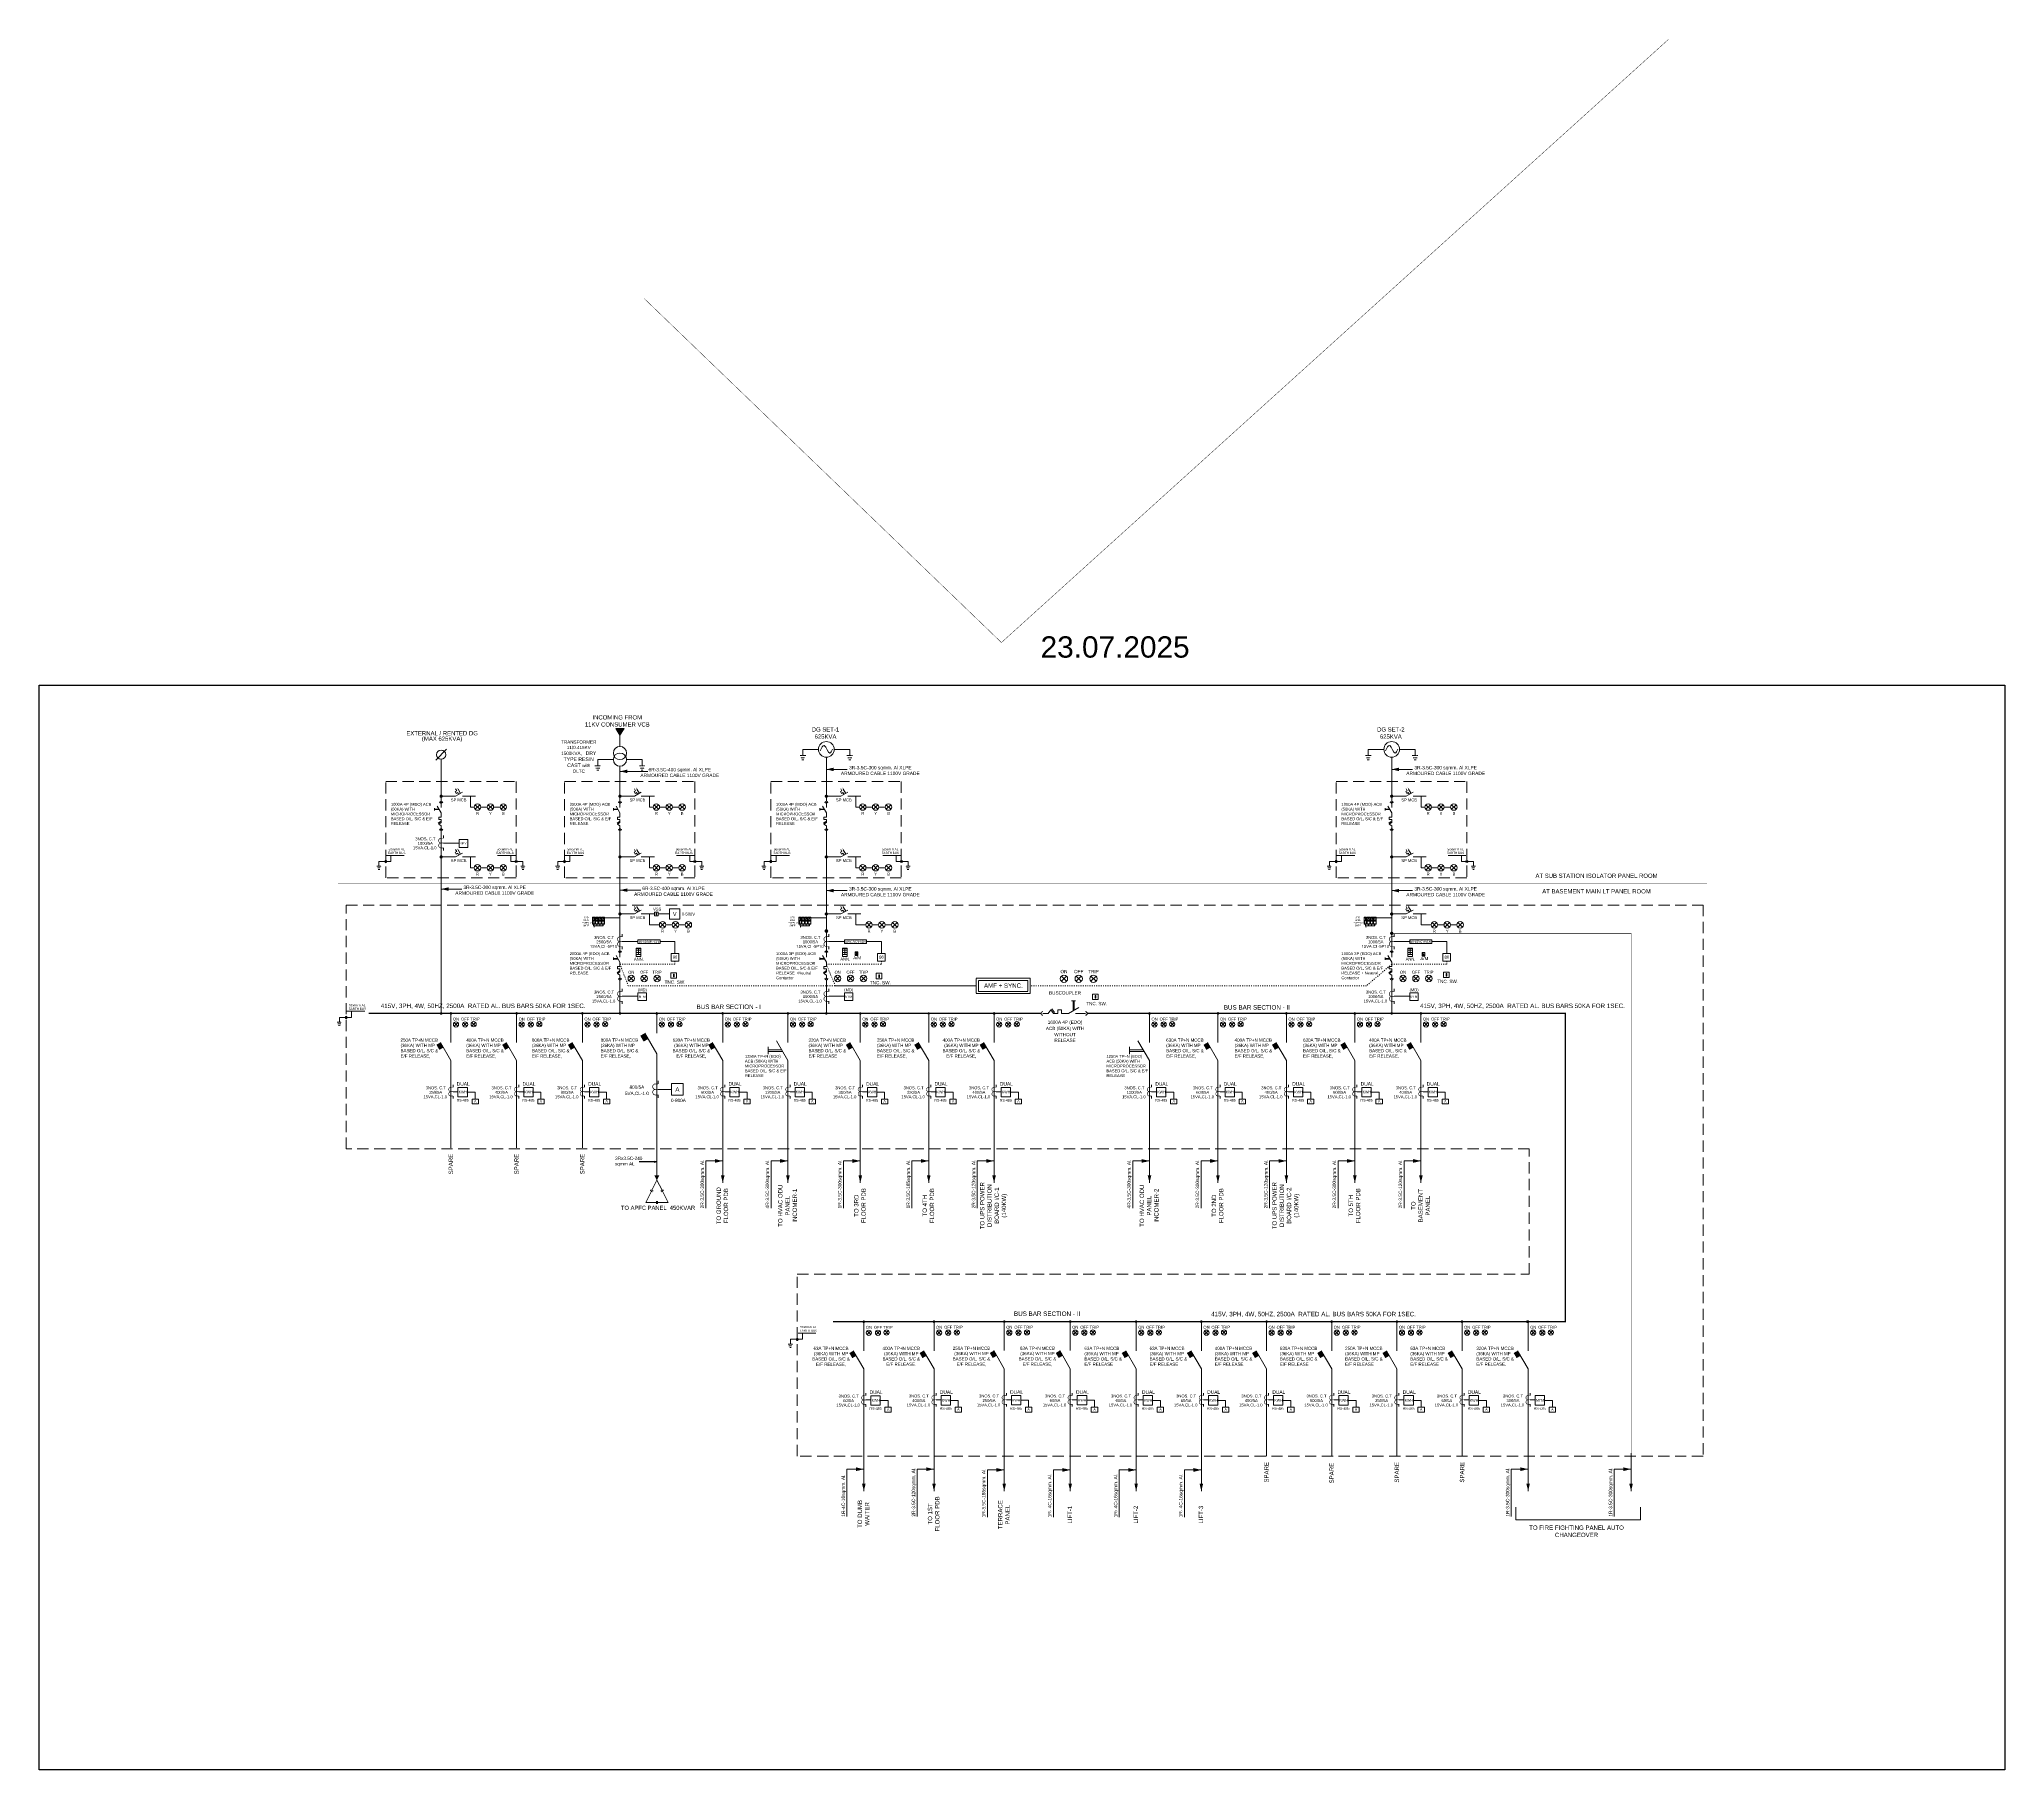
# Model space of a CAD drawing. Header units: millimetres. Extents: x 4788360 to 4919790, y -2746394 to -2630633.
import ezdxf
from ezdxf.enums import TextEntityAlignment as Align

# ---------------------------------------------------------------- set-up
doc = ezdxf.new("R2010")
doc.units = ezdxf.units.MM
doc.header["$MEASUREMENT"] = 0
for name, pattern in [('ACAD_ISO02W100', [15, 12, -3]), ('ACAD_ISO03W100', [30, 12, -18]), ('ACAD_ISO05W100', [33, 24, -3, 0, -3, 0, -3]), ('CENTER2', [28.575, 19.05, -3.175, 3.175, -3.175]), ('DASHED', [0.75, 0.5, -0.25])]:
    doc.linetypes.add(name, pattern=pattern)
for name, color, linetype in [('CONNECTIVITY', 7, 'Continuous'), ('SLD', 7, 'Continuous'), ('STCPL-E-sld panel', 1, 'DASHED')]:
    doc.layers.add(name, color=color, linetype=linetype)
doc.layers.add('INDCON ELECTRICAL', color=170, linetype='Continuous', lineweight=13)
doc.styles.add('GENTEXT', font='arial.ttf', dxfattribs={"height": 2})
doc.styles.add('ROMANS', font='arial.ttf')
doc.styles.add('ROMANT', font='arial.ttf')
doc.styles.get("Standard").update_dxf_attribs({"font": 'arial.ttf', "height": 200})
doc.dimstyles.get("Standard").update_dxf_attribs({"dimtxt": 200, "dimasz": 175, "dimexe": 75, "dimexo": 50, "dimgap": 50, "dimtad": 1, "dimdec": 0, "dimzin": 0, "dimdsep": 46, "dimtxsty": 'Standard', "dimblk": 'OPEN90', "dimcen": 0.09, "dimclrd": 256, "dimclre": 256, "dimclrt": 7, "dimadec": 0, "dimazin": 0, "dimtfac": 1, "dimtdec": 0, "dimtofl": 0, "dimtmove": 0, "dimatfit": 3, "dimldrblk": 'OPEN30', "dimfxl": 1, "dimtolj": 1, "dimtzin": 0, "dimlwd": -1, "dimlwe": -1, "dimarcsym": 0})

# ---------------------------------------------------------------- blocks, each defined once
blk = doc.blocks.new('_Open30')
at = {"color": 0, "linetype": 'ByBlock', "lineweight": -2}
for p, q in [((-1, 0.27), (0, 0)), ((0, 0), (-1, -0.27)), ((0, 0), (-1, 0))]:
    blk.add_line(p, q, dxfattribs=at)
blk = doc.blocks.new('_Open90')
at = {"color": 0, "linetype": 'ByBlock', "lineweight": -2}
for p, q in [((0, 0), (-1, 0)), ((-0.5, 0.5), (0, 0)), ((0, 0), (-0.5, -0.5))]:
    blk.add_line(p, q, dxfattribs=at)
blk = doc.blocks.new('AA')
at = {"layer": 'SLD', "linetype": 'Continuous'}
h = blk.add_hatch(color=256, dxfattribs=at)
h.paths.add_polyline_path([(-32312.3, 209.8), (-32312.3, 208.2), (-32310.8, 208.2, 0.414214)])
h.paths.add_polyline_path([(-32313.8, 208.2), (-32312.3, 208.2), (-32312.3, 209.8, 0.414213)])
h.paths.add_polyline_path([(-32312.3, 206.7), (-32312.3, 208.2), (-32313.8, 208.2, 0.414214)])
h.paths.add_polyline_path([(-32310.8, 208.2), (-32312.3, 208.2), (-32312.3, 206.7, 0.414213)])
blk.add_circle((-32312.3, 208.2), 1.53, dxfattribs=at)

msp = doc.modelspace()

# ---------------------------------------------------------------- hatches: boundary and pattern name
at = {"lineweight": 0}
for color, points in [(256, [(4826915, -2676750), (4827191, -2677192), (4827467, -2676750)]), (256, [(4815262, -2681714, 1), (4815200, -2681714, 1)]), (256, [(4827222, -2681714, 1), (4827160, -2681714, 1)]), (256, [(4841024, -2681714, 1), (4840961, -2681714, 1)]), (256, [(4878830, -2681714, 1), (4878767, -2681714, 1)]), (256, [(4815262, -2683471, 1), (4815200, -2683471, 1)]), (256, [(4827222, -2683471, 1), (4827160, -2683471, 1)]), (256, [(4841024, -2683471, 1), (4840961, -2683471, 1)]), (256, [(4878830, -2683471, 1), (4878767, -2683471, 1)]), (256, [(4827222, -2691706, 1), (4827160, -2691706, 1)]), (256, [(4841024, -2691706, 1), (4840961, -2691706, 1)]), (256, [(4878830, -2691706, 1), (4878767, -2691706, 1)]), (256, [(4827222, -2693463, 1), (4827160, -2693463, 1)]), (256, [(4841024, -2693463, 1), (4840961, -2693463, 1)]), (256, [(4878830, -2693463, 1), (4878767, -2693463, 1)]), (0, [(4815115, -2698239), (4815381, -2698086), (4815184, -2697744), (4814918, -2697897)]), (0, [(4819510, -2698239), (4819776, -2698086), (4819579, -2697744), (4819313, -2697897)]), (0, [(4823906, -2698239), (4824171, -2698086), (4823974, -2697744), (4823708, -2697897)]), (0, [(4828774, -2697685), (4829077, -2697510), (4828852, -2697120), (4828549, -2697295)]), (0, [(4833293, -2698239), (4833559, -2698086), (4833361, -2697744), (4833096, -2697897)]), (0, [(4842492, -2698239), (4842758, -2698086), (4842561, -2697744), (4842295, -2697898)]), (0, [(4847068, -2698239), (4847334, -2698086), (4847137, -2697744), (4846871, -2697897)]), (0, [(4851439, -2698239), (4851705, -2698086), (4851508, -2697744), (4851242, -2697897)]), (0, [(4866409, -2698239), (4866675, -2698086), (4866478, -2697744), (4866212, -2697898)]), (0, [(4870987, -2698239), (4871252, -2698086), (4871055, -2697744), (4870789, -2697898)]), (0, [(4875564, -2698239), (4875830, -2698086), (4875632, -2697744), (4875367, -2697897)]), (0, [(4879982, -2698239), (4880248, -2698086), (4880051, -2697744), (4879785, -2697897)]), (0, [(4842727, -2718862), (4842992, -2718709), (4842795, -2718367), (4842529, -2718520)]), (0, [(4847422, -2718859), (4847688, -2718705), (4847491, -2718364), (4847225, -2718517)]), (0, [(4852118, -2718855), (4852384, -2718702), (4852187, -2718360), (4851921, -2718514)]), (0, [(4856529, -2718855), (4856795, -2718702), (4856598, -2718360), (4856332, -2718514)]), (0, [(4860940, -2718859), (4861205, -2718705), (4861008, -2718363), (4860742, -2718517)]), (0, [(4865298, -2718859), (4865564, -2718705), (4865367, -2718363), (4865101, -2718517)]), (0, [(4869657, -2718859), (4869923, -2718705), (4869726, -2718363), (4869460, -2718517)]), (0, [(4874016, -2718859), (4874282, -2718705), (4874085, -2718363), (4873819, -2718517)]), (0, [(4878375, -2718859), (4878641, -2718705), (4878443, -2718363), (4878178, -2718517)]), (0, [(4882734, -2718859), (4882999, -2718705), (4882802, -2718363), (4882536, -2718517)]), (0, [(4887152, -2718859), (4887418, -2718705), (4887221, -2718363), (4886955, -2718517)])]:
    msp.add_hatch(color=color, dxfattribs=at).paths.add_polyline_path(points)
at = {"linetype": 'Continuous', "lineweight": 0}
h = msp.add_hatch(color=256, dxfattribs=at)
h.dxf.hatch_style = 1
h.paths.add_polyline_path([(4830778, -2693352), (4830811, -2693352), (4830811, -2693173), (4830778, -2693173)])
h = msp.add_hatch(color=256, dxfattribs=at)
h.dxf.hatch_style = 1
h.paths.add_polyline_path([(4844506, -2693393), (4844538, -2693393), (4844538, -2693214), (4844506, -2693214)])
h = msp.add_hatch(color=256, dxfattribs=at)
h.dxf.hatch_style = 1
h.paths.add_polyline_path([(4882444, -2693312), (4882477, -2693312), (4882477, -2693133), (4882444, -2693133)])
h = msp.add_hatch(color=256, dxfattribs=at)
h.dxf.hatch_style = 1
h.paths.add_polyline_path([(4858971, -2694789), (4859003, -2694789), (4859003, -2694610), (4858971, -2694610)])

# ---------------------------------------------------------------- linework, layer by layer
at = {"lineweight": 0}
for p, q in [((4826915, -2676750), (4827467, -2676750)), ((4826915, -2676750), (4827191, -2677192)), ((4827191, -2677192), (4827467, -2676750)), ((4827191, -2681610), (4827191, -2679266)), ((4827191, -2679609), (4829065, -2679609)), ((4827191, -2679609), (4829065, -2679609)), ((4840992, -2679475), (4842384, -2679475)), ((4840992, -2679475), (4842384, -2679475)), ((4878798, -2679475), (4880190, -2679475)), ((4878798, -2679475), (4880190, -2679475)), ((4815231, -2681610), (4815231, -2680686)), ((4840992, -2681610), (4840992, -2680686)), ((4878798, -2681610), (4878798, -2680686)), ((4814789, -2682231), (4814789, -2682065)), ((4815090, -2682131), (4814789, -2682131)), ((4815113, -2682169), (4814789, -2682169)), ((4815231, -2682375), (4814975, -2681930)), ((4815231, -2681272), (4816203, -2681272)), ((4815231, -2681272), (4816203, -2681272)), ((4815231, -2681938), (4815231, -2681745)), ((4815231, -2682035), (4815231, -2681745)), ((4815231, -2682375), (4815231, -2682670)), ((4816660, -2681272), (4817529, -2681272)), ((4817449, -2681994), (4817201, -2681994)), ((4817817, -2682147), (4817512, -2681842)), ((4817512, -2682147), (4817817, -2681842)), ((4818311, -2681994), (4817880, -2681994)), ((4818679, -2682147), (4818375, -2681842)), ((4818375, -2682147), (4818679, -2681842)), ((4819174, -2681994), (4818743, -2681994)), ((4819542, -2682147), (4819237, -2681842)), ((4819237, -2682147), (4819542, -2681842)), ((4826748, -2682231), (4826748, -2682065)), ((4827050, -2682131), (4826748, -2682131)), ((4827072, -2682169), (4826748, -2682169)), ((4827191, -2682375), (4826934, -2681930)), ((4827191, -2681272), (4828163, -2681272)), ((4827191, -2681272), (4828163, -2681272)), ((4827191, -2681938), (4827191, -2681745)), ((4827191, -2682035), (4827191, -2681745)), ((4827191, -2682375), (4827191, -2682670)), ((4828619, -2681272), (4829489, -2681272)), ((4829408, -2681994), (4829161, -2681994)), ((4829776, -2682147), (4829471, -2681842)), ((4829471, -2682147), (4829776, -2681842)), ((4830271, -2681994), (4829839, -2681994)), ((4830639, -2682147), (4830334, -2681842)), ((4830334, -2682147), (4830639, -2681842)), ((4831134, -2681994), (4830702, -2681994)), ((4831502, -2682147), (4831197, -2681842)), ((4831197, -2682147), (4831502, -2681842)), ((4840550, -2682231), (4840550, -2682065)), ((4840852, -2682131), (4840550, -2682131)), ((4840874, -2682169), (4840550, -2682169)), ((4840992, -2682375), (4840736, -2681930)), ((4840992, -2681272), (4841965, -2681272)), ((4840992, -2681272), (4841965, -2681272)), ((4840992, -2681938), (4840992, -2681745)), ((4840992, -2682035), (4840992, -2681745)), ((4840992, -2682375), (4840992, -2682670)), ((4842421, -2681272), (4843291, -2681272)), ((4843210, -2681994), (4842962, -2681994)), ((4843578, -2682147), (4843273, -2681842)), ((4843273, -2682147), (4843578, -2681842)), ((4844073, -2681994), (4843641, -2681994)), ((4844441, -2682147), (4844136, -2681842)), ((4844136, -2682147), (4844441, -2681842)), ((4844935, -2681994), (4844504, -2681994)), ((4845304, -2682147), (4844999, -2681842)), ((4844999, -2682147), (4845304, -2681842)), ((4878356, -2682231), (4878356, -2682065)), ((4878658, -2682131), (4878356, -2682131)), ((4878680, -2682169), (4878356, -2682169)), ((4878798, -2682375), (4878542, -2681930)), ((4878798, -2681272), (4879771, -2681272)), ((4878798, -2681272), (4879771, -2681272)), ((4878798, -2681938), (4878798, -2681745)), ((4878798, -2682035), (4878798, -2681745)), ((4878798, -2682375), (4878798, -2682670)), ((4880227, -2681272), (4881097, -2681272)), ((4881016, -2681994), (4880768, -2681994)), ((4881384, -2682147), (4881079, -2681842)), ((4881079, -2682147), (4881384, -2681842)), ((4881879, -2681994), (4881447, -2681994)), ((4882247, -2682147), (4881942, -2681842)), ((4881942, -2682147), (4882247, -2681842)), ((4882741, -2681994), (4882310, -2681994)), ((4883110, -2682147), (4882805, -2681842)), ((4882805, -2682147), (4883110, -2681842)), ((4815194, -2682970), (4815034, -2683082)), ((4815071, -2682670), (4815071, -2682830)), ((4815071, -2682670), (4815231, -2682670)), ((4815071, -2682830), (4815231, -2682830)), ((4815231, -2683022), (4815071, -2683135)), ((4815071, -2683135), (4815231, -2683247)), ((4815231, -2682571), (4815231, -2682670)), ((4815231, -2682830), (4815231, -2683022)), ((4815231, -2683022), (4815231, -2682830)), ((4815231, -2683247), (4815231, -2683471)), ((4815231, -2683502), (4815231, -2683370)), ((4827154, -2682970), (4826994, -2683082)), ((4827030, -2682670), (4827030, -2682830)), ((4827030, -2682670), (4827191, -2682670)), ((4827030, -2682830), (4827191, -2682830)), ((4827191, -2683022), (4827030, -2683135)), ((4827030, -2683135), (4827191, -2683247)), ((4827191, -2682571), (4827191, -2682670)), ((4827191, -2682830), (4827191, -2683022)), ((4827191, -2683022), (4827191, -2682830)), ((4827191, -2683247), (4827191, -2683471)), ((4827191, -2683502), (4827191, -2683370)), ((4840956, -2682970), (4840795, -2683082)), ((4840832, -2682670), (4840832, -2682830)), ((4840832, -2682670), (4840992, -2682670)), ((4840832, -2682830), (4840992, -2682830)), ((4840992, -2683022), (4840832, -2683135)), ((4840832, -2683135), (4840992, -2683247)), ((4840992, -2682571), (4840992, -2682670)), ((4840992, -2682830), (4840992, -2683022)), ((4840992, -2683022), (4840992, -2682830)), ((4840992, -2683247), (4840992, -2683471)), ((4840992, -2683502), (4840992, -2683370)), ((4878762, -2682970), (4878601, -2683082)), ((4878638, -2682670), (4878638, -2682830)), ((4878638, -2682670), (4878798, -2682670)), ((4878638, -2682830), (4878798, -2682830)), ((4878798, -2683022), (4878638, -2683135)), ((4878638, -2683135), (4878798, -2683247)), ((4878798, -2682571), (4878798, -2682670)), ((4878798, -2682830), (4878798, -2683022)), ((4878798, -2683022), (4878798, -2682830)), ((4878798, -2683247), (4878798, -2683471)), ((4878798, -2683502), (4878798, -2683370)), ((4815388, -2684075), (4815388, -2683900)), ((4816435, -2684404), (4815388, -2684404)), ((4815388, -2684733), (4815388, -2684908)), ((4816435, -2684691), (4816435, -2684168)), ((4816435, -2684168), (4817007, -2684168)), ((4816435, -2684691), (4817007, -2684691)), ((4817007, -2684691), (4817007, -2684168)), ((4815231, -2685332), (4816203, -2685332)), ((4815231, -2685332), (4816203, -2685332)), ((4816660, -2685332), (4817529, -2685332)), ((4817449, -2686055), (4817201, -2686055)), ((4817817, -2686208), (4817512, -2685903)), ((4817512, -2686208), (4817817, -2685903)), ((4818311, -2686055), (4817880, -2686055)), ((4818679, -2686208), (4818375, -2685903)), ((4818375, -2686208), (4818679, -2685903)), ((4819174, -2686055), (4818743, -2686055)), ((4819542, -2686208), (4819237, -2685903)), ((4819237, -2686208), (4819542, -2685903)), ((4827191, -2685332), (4828163, -2685332)), ((4827191, -2685332), (4828163, -2685332)), ((4828619, -2685332), (4829489, -2685332)), ((4829408, -2686055), (4829161, -2686055)), ((4829776, -2686208), (4829471, -2685903)), ((4829471, -2686208), (4829776, -2685903)), ((4830271, -2686055), (4829839, -2686055)), ((4830639, -2686208), (4830334, -2685903)), ((4830334, -2686208), (4830639, -2685903)), ((4831134, -2686055), (4830702, -2686055)), ((4831502, -2686208), (4831197, -2685903)), ((4831197, -2686208), (4831502, -2685903)), ((4840992, -2685332), (4841965, -2685332)), ((4840992, -2685332), (4841965, -2685332)), ((4842421, -2685332), (4843291, -2685332)), ((4843210, -2686055), (4842962, -2686055)), ((4843578, -2686208), (4843273, -2685903)), ((4843273, -2686208), (4843578, -2685903)), ((4844073, -2686055), (4843641, -2686055)), ((4844441, -2686208), (4844136, -2685903)), ((4844136, -2686208), (4844441, -2685903)), ((4844935, -2686055), (4844504, -2686055)), ((4845304, -2686208), (4844999, -2685903)), ((4844999, -2686208), (4845304, -2685903)), ((4878798, -2685332), (4879771, -2685332)), ((4878798, -2685332), (4879771, -2685332)), ((4880227, -2685332), (4881097, -2685332)), ((4881016, -2686055), (4880768, -2686055)), ((4881384, -2686208), (4881079, -2685903)), ((4881079, -2686208), (4881384, -2685903)), ((4881879, -2686055), (4881447, -2686055)), ((4882247, -2686208), (4881942, -2685903)), ((4881942, -2686208), (4882247, -2685903)), ((4882741, -2686055), (4882310, -2686055)), ((4883110, -2686208), (4882805, -2685903)), ((4882805, -2686208), (4883110, -2685903)), ((4815231, -2687481), (4816622, -2687481)), ((4815231, -2687481), (4816622, -2687481)), ((4827191, -2687555), (4828582, -2687555)), ((4827191, -2687555), (4828582, -2687555)), ((4840992, -2687586), (4842384, -2687586)), ((4840992, -2687586), (4842384, -2687586)), ((4878798, -2687586), (4880190, -2687586)), ((4878798, -2687586), (4880190, -2687586)), ((4827191, -2691602), (4827191, -2688563)), ((4829489, -2689018), (4829489, -2689279)), ((4829489, -2689018), (4829750, -2689018)), ((4829750, -2689018), (4829750, -2689279)), ((4830504, -2689497), (4830504, -2688800)), ((4830504, -2688800), (4831201, -2688800)), ((4831201, -2689497), (4831201, -2688800)), ((4840992, -2691602), (4840992, -2688563)), ((4878798, -2691602), (4878798, -2688563)), ((4827191, -2689149), (4828163, -2689149)), ((4827191, -2689149), (4828163, -2689149)), ((4828619, -2689149), (4829489, -2689149)), ((4829826, -2689872), (4829161, -2689872)), ((4829489, -2689279), (4829750, -2689279)), ((4829750, -2689149), (4830504, -2689149)), ((4830194, -2690024), (4829889, -2689719)), ((4829889, -2690024), (4830194, -2689719)), ((4830689, -2689872), (4830257, -2689872)), ((4830504, -2689497), (4831201, -2689497)), ((4831057, -2690024), (4830752, -2689719)), ((4830752, -2690024), (4831057, -2689719)), ((4831551, -2689872), (4831120, -2689872)), ((4831920, -2690024), (4831615, -2689719)), ((4831615, -2690024), (4831920, -2689719)), ((4840992, -2689149), (4841965, -2689149)), ((4840992, -2689149), (4841965, -2689149)), ((4842421, -2689149), (4843291, -2689149)), ((4843628, -2689872), (4842962, -2689872)), ((4843996, -2690024), (4843691, -2689719)), ((4843691, -2690024), (4843996, -2689719)), ((4844490, -2689872), (4844059, -2689872)), ((4844859, -2690024), (4844554, -2689719)), ((4844554, -2690024), (4844859, -2689719)), ((4845353, -2689872), (4844922, -2689872)), ((4845721, -2690024), (4845416, -2689719)), ((4845416, -2690024), (4845721, -2689719)), ((4878798, -2689149), (4879771, -2689149)), ((4878798, -2689149), (4879771, -2689149)), ((4880227, -2689149), (4881097, -2689149)), ((4881434, -2689872), (4880768, -2689872)), ((4881802, -2690024), (4881497, -2689719)), ((4881497, -2690024), (4881802, -2689719)), ((4882296, -2689872), (4881865, -2689872)), ((4882665, -2690024), (4882360, -2689719)), ((4882360, -2690024), (4882665, -2689719)), ((4883159, -2689872), (4882728, -2689872)), ((4883527, -2690024), (4883222, -2689719)), ((4883222, -2690024), (4883527, -2689719)), ((4827348, -2690668), (4827348, -2690494)), ((4828395, -2690997), (4827348, -2690997)), ((4827348, -2691327), (4827348, -2691501)), ((4841149, -2690668), (4841149, -2690494)), ((4842196, -2690997), (4841149, -2690997)), ((4841149, -2691327), (4841149, -2691501)), ((4878955, -2690668), (4878955, -2690494)), ((4880002, -2690997), (4878955, -2690997)), ((4878955, -2691327), (4878955, -2691501)), ((4826748, -2692223), (4826748, -2692056)), ((4827050, -2692123), (4826748, -2692123)), ((4827072, -2692161), (4826748, -2692161)), ((4827191, -2692366), (4826934, -2691922)), ((4827154, -2692962), (4826994, -2693074)), ((4827030, -2692661), (4827030, -2692822)), ((4827030, -2692661), (4827191, -2692661)), ((4827030, -2692822), (4827191, -2692822)), ((4827191, -2691930), (4827191, -2691737)), ((4827191, -2692027), (4827191, -2691737)), ((4827191, -2692366), (4827191, -2692661)), ((4827191, -2692563), (4827191, -2692661)), ((4827191, -2692822), (4827191, -2693014)), ((4827191, -2693014), (4827191, -2692822)), ((4840550, -2692223), (4840550, -2692056)), ((4840852, -2692123), (4840550, -2692123)), ((4840874, -2692161), (4840550, -2692161)), ((4840992, -2692366), (4840736, -2691922)), ((4840956, -2692962), (4840795, -2693074)), ((4840832, -2692661), (4840832, -2692822)), ((4840832, -2692661), (4840992, -2692661)), ((4840832, -2692822), (4840992, -2692822)), ((4840992, -2691930), (4840992, -2691737)), ((4840992, -2692027), (4840992, -2691737)), ((4840992, -2692366), (4840992, -2692661)), ((4840992, -2692563), (4840992, -2692661)), ((4840992, -2692822), (4840992, -2693014)), ((4840992, -2693014), (4840992, -2692822)), ((4878356, -2692223), (4878356, -2692056)), ((4878658, -2692123), (4878356, -2692123)), ((4878680, -2692161), (4878356, -2692161)), ((4878798, -2692366), (4878542, -2691922)), ((4878762, -2692962), (4878601, -2693074)), ((4878638, -2692661), (4878638, -2692822)), ((4878638, -2692661), (4878798, -2692661)), ((4878638, -2692822), (4878798, -2692822)), ((4878798, -2691930), (4878798, -2691737)), ((4878798, -2692027), (4878798, -2691737)), ((4878798, -2692366), (4878798, -2692661)), ((4878798, -2692563), (4878798, -2692661)), ((4878798, -2692822), (4878798, -2693014)), ((4878798, -2693014), (4878798, -2692822)), ((4827191, -2693014), (4827030, -2693126)), ((4827030, -2693126), (4827191, -2693239)), ((4827191, -2693239), (4827191, -2693463)), ((4827191, -2693494), (4827191, -2693362)), ((4827191, -2695801), (4827191, -2693566)), ((4827348, -2694328), (4827348, -2694154)), ((4828099, -2693620), (4827794, -2693315)), ((4827794, -2693620), (4828099, -2693315)), ((4828961, -2693620), (4828656, -2693315)), ((4828656, -2693620), (4828961, -2693315)), ((4829824, -2693620), (4829519, -2693315)), ((4829519, -2693620), (4829824, -2693315)), ((4840992, -2693014), (4840832, -2693126)), ((4840832, -2693126), (4840992, -2693239)), ((4840992, -2693239), (4840992, -2693463)), ((4840992, -2693494), (4840992, -2693362)), ((4840992, -2695801), (4840992, -2693566)), ((4841149, -2694328), (4841149, -2694154)), ((4841900, -2693620), (4841595, -2693315)), ((4841595, -2693620), (4841900, -2693315)), ((4842763, -2693620), (4842458, -2693315)), ((4842458, -2693620), (4842763, -2693315)), ((4843626, -2693620), (4843321, -2693315)), ((4843321, -2693620), (4843626, -2693315)), ((4857056, -2693653), (4856708, -2693305)), ((4856708, -2693653), (4857056, -2693305)), ((4858041, -2693653), (4857693, -2693305)), ((4857693, -2693653), (4858041, -2693305)), ((4859026, -2693653), (4858678, -2693305)), ((4858678, -2693653), (4859026, -2693305)), ((4878798, -2693014), (4878638, -2693126)), ((4878638, -2693126), (4878798, -2693239)), ((4878798, -2693239), (4878798, -2693463)), ((4878798, -2693494), (4878798, -2693362)), ((4878798, -2695801), (4878798, -2693566)), ((4878955, -2694328), (4878955, -2694154)), ((4879706, -2693620), (4879401, -2693315)), ((4879401, -2693620), (4879706, -2693315)), ((4880569, -2693620), (4880264, -2693315)), ((4880264, -2693620), (4880569, -2693315)), ((4881432, -2693620), (4881127, -2693315)), ((4881127, -2693620), (4881432, -2693315)), ((4828395, -2694657), (4827348, -2694657)), ((4827348, -2694987), (4827348, -2695161)), ((4828395, -2694944), (4828395, -2694421)), ((4828395, -2694421), (4828966, -2694421)), ((4828395, -2694944), (4828966, -2694944)), ((4828966, -2694944), (4828966, -2694421)), ((4842196, -2694657), (4841149, -2694657)), ((4841149, -2694987), (4841149, -2695161)), ((4842196, -2694944), (4842196, -2694421)), ((4842196, -2694421), (4842768, -2694421)), ((4842196, -2694944), (4842768, -2694944)), ((4842768, -2694944), (4842768, -2694421)), ((4855999, -2695553), (4855825, -2695801)), ((4856173, -2695801), (4855999, -2695553)), ((4856254, -2695744), (4856080, -2695496)), ((4856471, -2695553), (4856471, -2695801)), ((4856720, -2695553), (4856471, -2695553)), ((4856720, -2695553), (4856720, -2695801)), ((4857177, -2695801), (4857866, -2695404)), ((4857396, -2694947), (4857654, -2694947)), ((4857495, -2695618), (4857495, -2694947)), ((4857555, -2695583), (4857555, -2694947)), ((4880002, -2694657), (4878955, -2694657)), ((4878955, -2694987), (4878955, -2695161)), ((4880002, -2694944), (4880002, -2694421)), ((4880002, -2694421), (4880574, -2694421)), ((4880002, -2694944), (4880574, -2694944)), ((4880574, -2694944), (4880574, -2694421)), ((4815885, -2695801), (4815885, -2697744)), ((4815885, -2695801), (4815885, -2697744)), ((4815885, -2697075), (4815885, -2695801)), ((4816102, -2696662), (4816348, -2696416)), ((4816348, -2696662), (4816102, -2696416)), ((4816710, -2696662), (4816956, -2696416)), ((4816956, -2696662), (4816710, -2696416)), ((4817281, -2696646), (4817527, -2696400)), ((4817527, -2696646), (4817281, -2696400)), ((4820280, -2695801), (4820280, -2697744)), ((4820280, -2695801), (4820280, -2697744)), ((4820280, -2697075), (4820280, -2695801)), ((4820497, -2696662), (4820744, -2696416)), ((4820744, -2696662), (4820497, -2696416)), ((4821105, -2696662), (4821352, -2696416)), ((4821352, -2696662), (4821105, -2696416)), ((4821676, -2696646), (4821922, -2696400)), ((4821922, -2696646), (4821676, -2696400)), ((4824676, -2695801), (4824676, -2697744)), ((4824676, -2695801), (4824676, -2697744)), ((4824676, -2697075), (4824676, -2695801)), ((4824892, -2696662), (4825139, -2696416)), ((4825139, -2696662), (4824892, -2696416)), ((4825500, -2696662), (4825747, -2696416)), ((4825747, -2696662), (4825500, -2696416)), ((4826071, -2696646), (4826318, -2696400)), ((4826318, -2696646), (4826071, -2696400)), ((4829653, -2695801), (4829653, -2697120)), ((4829653, -2695801), (4829653, -2697120)), ((4829870, -2696662), (4830116, -2696416)), ((4830116, -2696662), (4829870, -2696416)), ((4830478, -2696662), (4830724, -2696416)), ((4830724, -2696662), (4830478, -2696416)), ((4831048, -2696646), (4831295, -2696400)), ((4831295, -2696646), (4831048, -2696400)), ((4834063, -2695801), (4834063, -2697744)), ((4834063, -2695801), (4834063, -2697744)), ((4834063, -2697075), (4834063, -2695801)), ((4834280, -2696662), (4834526, -2696416)), ((4834526, -2696662), (4834280, -2696416)), ((4834888, -2696662), (4835134, -2696416)), ((4835134, -2696662), (4834888, -2696416)), ((4835458, -2696646), (4835705, -2696400)), ((4835705, -2696646), (4835458, -2696400)), ((4838422, -2695801), (4838422, -2697744)), ((4838422, -2695801), (4838422, -2697744)), ((4838422, -2697075), (4838422, -2695801)), ((4838638, -2696662), (4838885, -2696416)), ((4838885, -2696662), (4838638, -2696416)), ((4839247, -2696662), (4839493, -2696416)), ((4839493, -2696662), (4839247, -2696416)), ((4839817, -2696646), (4840064, -2696400)), ((4840064, -2696646), (4839817, -2696400)), ((4843262, -2695802), (4843262, -2697744)), ((4843262, -2695802), (4843262, -2697744)), ((4843262, -2697075), (4843262, -2695802)), ((4843479, -2696663), (4843726, -2696416)), ((4843726, -2696663), (4843479, -2696416)), ((4844087, -2696663), (4844334, -2696416)), ((4844334, -2696663), (4844087, -2696416)), ((4844658, -2696647), (4844904, -2696400)), ((4844904, -2696647), (4844658, -2696400)), ((4847838, -2695801), (4847838, -2697744)), ((4847838, -2695801), (4847838, -2697744)), ((4847838, -2697075), (4847838, -2695801)), ((4848055, -2696662), (4848301, -2696416)), ((4848301, -2696662), (4848055, -2696416)), ((4848663, -2696662), (4848910, -2696416)), ((4848910, -2696662), (4848663, -2696416)), ((4849234, -2696646), (4849480, -2696400)), ((4849480, -2696646), (4849234, -2696400)), ((4852209, -2695801), (4852209, -2697744)), ((4852209, -2695801), (4852209, -2697744)), ((4852209, -2697075), (4852209, -2695801)), ((4852426, -2696662), (4852673, -2696416)), ((4852673, -2696662), (4852426, -2696416)), ((4853034, -2696662), (4853281, -2696416)), ((4853281, -2696662), (4853034, -2696416)), ((4853605, -2696646), (4853851, -2696400)), ((4853851, -2696646), (4853605, -2696400)), ((4855477, -2695801), (4855825, -2695801)), ((4855477, -2695801), (4855825, -2695801)), ((4856471, -2695801), (4856173, -2695801)), ((4856173, -2695801), (4856471, -2695801)), ((4857177, -2695801), (4856720, -2695801)), ((4857177, -2695801), (4856720, -2695801)), ((4857661, -2695801), (4858217, -2695801)), ((4857866, -2695801), (4858312, -2695801)), ((4862602, -2695801), (4862602, -2697744)), ((4862602, -2695801), (4862602, -2697744)), ((4862819, -2696663), (4863065, -2696416)), ((4863065, -2696663), (4862819, -2696416)), ((4863427, -2696663), (4863673, -2696416)), ((4863673, -2696663), (4863427, -2696416)), ((4863997, -2696646), (4864244, -2696400)), ((4864244, -2696646), (4863997, -2696400)), ((4867179, -2695801), (4867179, -2697744)), ((4867179, -2695801), (4867179, -2697744)), ((4867179, -2697075), (4867179, -2695801)), ((4867396, -2696663), (4867642, -2696416)), ((4867642, -2696663), (4867396, -2696416)), ((4868004, -2696663), (4868251, -2696416)), ((4868251, -2696663), (4868004, -2696416)), ((4868575, -2696646), (4868821, -2696400)), ((4868821, -2696646), (4868575, -2696400)), ((4871757, -2695801), (4871757, -2697744)), ((4871757, -2695801), (4871757, -2697744)), ((4871757, -2697075), (4871757, -2695801)), ((4871973, -2696663), (4872220, -2696416)), ((4872220, -2696663), (4871973, -2696416)), ((4872581, -2696663), (4872828, -2696416)), ((4872828, -2696663), (4872581, -2696416)), ((4873152, -2696646), (4873399, -2696400)), ((4873399, -2696646), (4873152, -2696400)), ((4876334, -2695801), (4876334, -2697744)), ((4876334, -2695801), (4876334, -2697744)), ((4876334, -2697075), (4876334, -2695801)), ((4876551, -2696663), (4876797, -2696416)), ((4876797, -2696663), (4876551, -2696416)), ((4877159, -2696663), (4877405, -2696416)), ((4877405, -2696663), (4877159, -2696416)), ((4877730, -2696646), (4877976, -2696400)), ((4877976, -2696646), (4877730, -2696400)), ((4880752, -2695801), (4880752, -2697744)), ((4880752, -2697075), (4880752, -2695801)), ((4880752, -2695801), (4880752, -2697744)), ((4880969, -2696663), (4881216, -2696416)), ((4881216, -2696663), (4880969, -2696416)), ((4881577, -2696663), (4881824, -2696416)), ((4881824, -2696663), (4881577, -2696416)), ((4882148, -2696646), (4882394, -2696400)), ((4882394, -2696646), (4882148, -2696400)), ((4837094, -2698529), (4837094, -2698029)), ((4838000, -2698228), (4837094, -2698228)), ((4838422, -2698959), (4837652, -2697626)), ((4861274, -2698529), (4861274, -2698029)), ((4862180, -2698228), (4861274, -2698228)), ((4862602, -2698959), (4861832, -2697626)), ((4815885, -2704796), (4815885, -2698959)), ((4820280, -2704796), (4820280, -2698959)), ((4824676, -2704796), (4824676, -2698959)), ((4829653, -2704858), (4829653, -2698506)), ((4834063, -2704796), (4834063, -2698959)), ((4838066, -2698343), (4837094, -2698343)), ((4838422, -2704796), (4838422, -2698959)), ((4843262, -2704797), (4843262, -2698959)), ((4847838, -2704796), (4847838, -2698959)), ((4852209, -2704796), (4852209, -2698959)), ((4862246, -2698343), (4861274, -2698343)), ((4862602, -2704797), (4862602, -2698959)), ((4867179, -2704797), (4867179, -2698959)), ((4871757, -2704797), (4871757, -2698959)), ((4876334, -2704797), (4876334, -2698959)), ((4880752, -2704797), (4880752, -2698959)), ((4816026, -2700738), (4816026, -2700581)), ((4816359, -2701379), (4816359, -2700751)), ((4816359, -2700751), (4816987, -2700751)), ((4816987, -2701379), (4816987, -2700751)), ((4820421, -2700738), (4820421, -2700581)), ((4820755, -2701379), (4820755, -2700751)), ((4820755, -2700751), (4821382, -2700751)), ((4821382, -2701379), (4821382, -2700751)), ((4824817, -2700738), (4824817, -2700581)), ((4825150, -2701379), (4825150, -2700751)), ((4825150, -2700751), (4825777, -2700751)), ((4825777, -2701379), (4825777, -2700751)), ((4829741, -2700513), (4829741, -2700316)), ((4829741, -2700885), (4830639, -2700885)), ((4830639, -2701279), (4830639, -2700491)), ((4830639, -2700491), (4831427, -2700491)), ((4831427, -2701279), (4831427, -2700491)), ((4834204, -2700738), (4834204, -2700581)), ((4834537, -2701379), (4834537, -2700751)), ((4834537, -2700751), (4835164, -2700751)), ((4835164, -2701379), (4835164, -2700751)), ((4838563, -2700738), (4838563, -2700581)), ((4838896, -2701379), (4838896, -2700751)), ((4838896, -2700751), (4839523, -2700751)), ((4839523, -2701379), (4839523, -2700751)), ((4843403, -2700738), (4843403, -2700582)), ((4843737, -2701379), (4843737, -2700752)), ((4843737, -2700752), (4844364, -2700752)), ((4844364, -2701379), (4844364, -2700752)), ((4847979, -2700738), (4847979, -2700581)), ((4848313, -2701379), (4848313, -2700751)), ((4848313, -2700751), (4848940, -2700751)), ((4848940, -2701379), (4848940, -2700751)), ((4852350, -2700738), (4852350, -2700581)), ((4852684, -2701379), (4852684, -2700751)), ((4852684, -2700751), (4853311, -2700751)), ((4853311, -2701379), (4853311, -2700751)), ((4862743, -2700738), (4862743, -2700581)), ((4863076, -2701379), (4863076, -2700751)), ((4863076, -2700751), (4863703, -2700751)), ((4863703, -2701379), (4863703, -2700751)), ((4867320, -2700738), (4867320, -2700581)), ((4867654, -2701379), (4867654, -2700751)), ((4867654, -2700751), (4868281, -2700751)), ((4868281, -2701379), (4868281, -2700751)), ((4871898, -2700738), (4871898, -2700581)), ((4872231, -2701379), (4872231, -2700751)), ((4872231, -2700751), (4872858, -2700751)), ((4872858, -2701379), (4872858, -2700751)), ((4876475, -2700738), (4876475, -2700581)), ((4876808, -2701379), (4876808, -2700751)), ((4876808, -2700751), (4877436, -2700751)), ((4877436, -2701379), (4877436, -2700751)), ((4880893, -2700738), (4880893, -2700581)), ((4881227, -2701379), (4881227, -2700751)), ((4881227, -2700751), (4881854, -2700751)), ((4881854, -2701379), (4881854, -2700751)), ((4816359, -2701035), (4816026, -2701035)), ((4816026, -2701331), (4816026, -2701488)), ((4816359, -2701379), (4816987, -2701379)), ((4820755, -2701035), (4820421, -2701035)), ((4820421, -2701331), (4820421, -2701488)), ((4820755, -2701379), (4821382, -2701379)), ((4825150, -2701035), (4824817, -2701035)), ((4824817, -2701331), (4824817, -2701488)), ((4825150, -2701379), (4825777, -2701379)), ((4829741, -2701257), (4829741, -2701454)), ((4830639, -2701279), (4831427, -2701279)), ((4834537, -2701035), (4834204, -2701035)), ((4834204, -2701331), (4834204, -2701488)), ((4834537, -2701379), (4835164, -2701379)), ((4838896, -2701035), (4838563, -2701035)), ((4838563, -2701331), (4838563, -2701488)), ((4838896, -2701379), (4839523, -2701379)), ((4843737, -2701035), (4843403, -2701035)), ((4843403, -2701331), (4843403, -2701488)), ((4843737, -2701379), (4844364, -2701379)), ((4848313, -2701035), (4847979, -2701035)), ((4847979, -2701331), (4847979, -2701488)), ((4848313, -2701379), (4848940, -2701379)), ((4852684, -2701035), (4852350, -2701035)), ((4852350, -2701331), (4852350, -2701488)), ((4852684, -2701379), (4853311, -2701379)), ((4863076, -2701035), (4862743, -2701035)), ((4862743, -2701331), (4862743, -2701488)), ((4863076, -2701379), (4863703, -2701379)), ((4867654, -2701035), (4867320, -2701035)), ((4867320, -2701331), (4867320, -2701488)), ((4867654, -2701379), (4868281, -2701379)), ((4872231, -2701035), (4871898, -2701035)), ((4871898, -2701331), (4871898, -2701488)), ((4872231, -2701379), (4872858, -2701379)), ((4876808, -2701035), (4876475, -2701035)), ((4876475, -2701331), (4876475, -2701488)), ((4876808, -2701379), (4877436, -2701379)), ((4881227, -2701035), (4880893, -2701035)), ((4880893, -2701331), (4880893, -2701488)), ((4881227, -2701379), (4881854, -2701379)), ((4834063, -2704607), (4834063, -2707137)), ((4838422, -2704607), (4838422, -2707137)), ((4843262, -2704607), (4843262, -2707137)), ((4847838, -2704607), (4847838, -2707137)), ((4852209, -2704607), (4852209, -2707137)), ((4862602, -2704607), (4862602, -2707137)), ((4867179, -2704607), (4867179, -2707137)), ((4871757, -2704607), (4871757, -2707137)), ((4876334, -2704607), (4876334, -2707137)), ((4880752, -2704607), (4880752, -2707137)), ((4832937, -2708833), (4832937, -2705670)), ((4837296, -2708833), (4837296, -2705670)), ((4842137, -2708834), (4842137, -2705671)), ((4846712, -2708833), (4846712, -2705670)), ((4851084, -2708833), (4851084, -2705670)), ((4861476, -2708833), (4861476, -2705670)), ((4861476, -2708833), (4861476, -2705670)), ((4866053, -2708833), (4866053, -2705670)), ((4870631, -2708833), (4870631, -2705670)), ((4875208, -2708833), (4875208, -2705670)), ((4879627, -2708833), (4879627, -2705670)), ((4843497, -2716424), (4843497, -2718367)), ((4843497, -2716424), (4843497, -2718367)), ((4843497, -2717698), (4843497, -2716424)), ((4848192, -2716421), (4848192, -2718364)), ((4848192, -2716421), (4848192, -2718364)), ((4848192, -2717694), (4848192, -2716421)), ((4852888, -2716418), (4852888, -2718360)), ((4852888, -2716418), (4852888, -2718360)), ((4852888, -2717691), (4852888, -2716418)), ((4857299, -2716418), (4857299, -2718360)), ((4857299, -2716418), (4857299, -2718360)), ((4857299, -2717691), (4857299, -2716418)), ((4861710, -2716421), (4861710, -2718363)), ((4861710, -2716421), (4861710, -2718363)), ((4861710, -2717694), (4861710, -2716421)), ((4866068, -2716421), (4866068, -2718363)), ((4866068, -2716421), (4866068, -2718363)), ((4866068, -2717694), (4866068, -2716421)), ((4870427, -2716421), (4870427, -2718363)), ((4870427, -2716421), (4870427, -2718363)), ((4870427, -2717694), (4870427, -2716421)), ((4874786, -2716421), (4874786, -2718363)), ((4874786, -2716421), (4874786, -2718363)), ((4874786, -2717694), (4874786, -2716421)), ((4879145, -2716421), (4879145, -2718363)), ((4879145, -2716421), (4879145, -2718363)), ((4879145, -2717694), (4879145, -2716421)), ((4883504, -2716421), (4883504, -2718363)), ((4883504, -2716421), (4883504, -2718363)), ((4883504, -2717694), (4883504, -2716421)), ((4887922, -2716421), (4887922, -2718363)), ((4887922, -2717694), (4887922, -2716421)), ((4887922, -2716421), (4887922, -2718363)), ((4843713, -2717285), (4843960, -2717039)), ((4843960, -2717285), (4843713, -2717039)), ((4844322, -2717285), (4844568, -2717039)), ((4844568, -2717285), (4844322, -2717039)), ((4844892, -2717269), (4845139, -2717023)), ((4845139, -2717269), (4844892, -2717023)), ((4848409, -2717282), (4848656, -2717036)), ((4848656, -2717282), (4848409, -2717036)), ((4849017, -2717282), (4849264, -2717036)), ((4849264, -2717282), (4849017, -2717036)), ((4849588, -2717266), (4849835, -2717019)), ((4849835, -2717266), (4849588, -2717019)), ((4853105, -2717279), (4853352, -2717032)), ((4853352, -2717279), (4853105, -2717032)), ((4853713, -2717279), (4853960, -2717032)), ((4853960, -2717279), (4853713, -2717032)), ((4854284, -2717263), (4854530, -2717016)), ((4854530, -2717263), (4854284, -2717016)), ((4857516, -2717279), (4857762, -2717032)), ((4857762, -2717279), (4857516, -2717032)), ((4858124, -2717279), (4858370, -2717032)), ((4858370, -2717279), (4858124, -2717032)), ((4858695, -2717263), (4858941, -2717016)), ((4858941, -2717263), (4858695, -2717016)), ((4861927, -2717282), (4862173, -2717036)), ((4862173, -2717282), (4861927, -2717036)), ((4862535, -2717282), (4862781, -2717036)), ((4862781, -2717282), (4862535, -2717036)), ((4863105, -2717266), (4863352, -2717019)), ((4863352, -2717266), (4863105, -2717019)), ((4866285, -2717282), (4866532, -2717036)), ((4866532, -2717282), (4866285, -2717036)), ((4866893, -2717282), (4867140, -2717036)), ((4867140, -2717282), (4866893, -2717036)), ((4867464, -2717266), (4867711, -2717019)), ((4867711, -2717266), (4867464, -2717019)), ((4870644, -2717282), (4870891, -2717036)), ((4870891, -2717282), (4870644, -2717036)), ((4871252, -2717282), (4871499, -2717036)), ((4871499, -2717282), (4871252, -2717036)), ((4871823, -2717266), (4872069, -2717019)), ((4872069, -2717266), (4871823, -2717019)), ((4875003, -2717282), (4875249, -2717036)), ((4875249, -2717282), (4875003, -2717036)), ((4875611, -2717282), (4875857, -2717036)), ((4875857, -2717282), (4875611, -2717036)), ((4876182, -2717266), (4876428, -2717019)), ((4876428, -2717266), (4876182, -2717019)), ((4879362, -2717282), (4879608, -2717036)), ((4879608, -2717282), (4879362, -2717036)), ((4879970, -2717282), (4880216, -2717036)), ((4880216, -2717282), (4879970, -2717036)), ((4880540, -2717266), (4880787, -2717019)), ((4880787, -2717266), (4880540, -2717019)), ((4883720, -2717282), (4883967, -2717036)), ((4883967, -2717282), (4883720, -2717036)), ((4884329, -2717282), (4884575, -2717036)), ((4884575, -2717282), (4884329, -2717036)), ((4884899, -2717266), (4885146, -2717019)), ((4885146, -2717266), (4884899, -2717019)), ((4888139, -2717282), (4888385, -2717036)), ((4888385, -2717282), (4888139, -2717036)), ((4888747, -2717282), (4888993, -2717036)), ((4888993, -2717282), (4888747, -2717036)), ((4889318, -2717266), (4889564, -2717019)), ((4889564, -2717266), (4889318, -2717019)), ((4843497, -2725419), (4843497, -2719582)), ((4848192, -2725416), (4848192, -2719579)), ((4852888, -2725413), (4852888, -2719575)), ((4857299, -2725413), (4857299, -2719575)), ((4861710, -2725416), (4861710, -2719578)), ((4866068, -2725416), (4866068, -2719578)), ((4870427, -2725416), (4870427, -2719578)), ((4874786, -2725416), (4874786, -2719578)), ((4879145, -2725416), (4879145, -2719578)), ((4883504, -2725416), (4883504, -2719578)), ((4887922, -2725416), (4887922, -2719578)), ((4843638, -2721361), (4843638, -2721204)), ((4843971, -2721657), (4843638, -2721657)), ((4843971, -2722001), (4843971, -2721374)), ((4843971, -2721374), (4844598, -2721374)), ((4844598, -2722001), (4844598, -2721374)), ((4848334, -2721358), (4848334, -2721201)), ((4848667, -2721654), (4848334, -2721654)), ((4848667, -2721998), (4848667, -2721371)), ((4848667, -2721371), (4849294, -2721371)), ((4849294, -2721998), (4849294, -2721371)), ((4853029, -2721354), (4853029, -2721198)), ((4853363, -2721651), (4853029, -2721651)), ((4853363, -2721995), (4853363, -2721368)), ((4853363, -2721368), (4853990, -2721368)), ((4853990, -2721995), (4853990, -2721368)), ((4857440, -2721354), (4857440, -2721198)), ((4857773, -2721651), (4857440, -2721651)), ((4857773, -2721995), (4857773, -2721368)), ((4857773, -2721368), (4858401, -2721368)), ((4858401, -2721995), (4858401, -2721368)), ((4861851, -2721358), (4861851, -2721201)), ((4862184, -2721654), (4861851, -2721654)), ((4862184, -2721998), (4862184, -2721371)), ((4862184, -2721371), (4862811, -2721371)), ((4862811, -2721998), (4862811, -2721371)), ((4866210, -2721358), (4866210, -2721201)), ((4866543, -2721654), (4866210, -2721654)), ((4866543, -2721998), (4866543, -2721371)), ((4866543, -2721371), (4867170, -2721371)), ((4867170, -2721998), (4867170, -2721371)), ((4870568, -2721358), (4870568, -2721201)), ((4870902, -2721654), (4870568, -2721654)), ((4870902, -2721998), (4870902, -2721371)), ((4870902, -2721371), (4871529, -2721371)), ((4871529, -2721998), (4871529, -2721371)), ((4874927, -2721358), (4874927, -2721201)), ((4875260, -2721654), (4874927, -2721654)), ((4875260, -2721998), (4875260, -2721371)), ((4875260, -2721371), (4875888, -2721371)), ((4875888, -2721998), (4875888, -2721371)), ((4879286, -2721358), (4879286, -2721201)), ((4879619, -2721654), (4879286, -2721654)), ((4879619, -2721998), (4879619, -2721371)), ((4879619, -2721371), (4880246, -2721371)), ((4880246, -2721998), (4880246, -2721371)), ((4883645, -2721358), (4883645, -2721201)), ((4883978, -2721654), (4883645, -2721654)), ((4883978, -2721998), (4883978, -2721371)), ((4883978, -2721371), (4884605, -2721371)), ((4884605, -2721998), (4884605, -2721371)), ((4888063, -2721358), (4888063, -2721201)), ((4888396, -2721654), (4888063, -2721654)), ((4888396, -2721998), (4888396, -2721371)), ((4888396, -2721371), (4889024, -2721371)), ((4889024, -2721998), (4889024, -2721371)), ((4843638, -2721954), (4843638, -2722111)), ((4843971, -2722001), (4844598, -2722001)), ((4848334, -2721950), (4848334, -2722107)), ((4848667, -2721998), (4849294, -2721998)), ((4853029, -2721947), (4853029, -2722104)), ((4853363, -2721995), (4853990, -2721995)), ((4857440, -2721947), (4857440, -2722104)), ((4857773, -2721995), (4858401, -2721995)), ((4861851, -2721950), (4861851, -2722107)), ((4862184, -2721998), (4862811, -2721998)), ((4866210, -2721950), (4866210, -2722107)), ((4866543, -2721998), (4867170, -2721998)), ((4870568, -2721950), (4870568, -2722107)), ((4870902, -2721998), (4871529, -2721998)), ((4874927, -2721950), (4874927, -2722107)), ((4875260, -2721998), (4875888, -2721998)), ((4879286, -2721950), (4879286, -2722107)), ((4879619, -2721998), (4880246, -2721998)), ((4883645, -2721950), (4883645, -2722107)), ((4883978, -2721998), (4884605, -2721998)), ((4888063, -2721950), (4888063, -2722107)), ((4888396, -2721998), (4889024, -2721998)), ((4843497, -2725230), (4843497, -2727759)), ((4848192, -2725226), (4848192, -2727756)), ((4852888, -2725223), (4852888, -2727753)), ((4857299, -2725223), (4857299, -2727753)), ((4861710, -2725223), (4861710, -2727753)), ((4866068, -2725223), (4866068, -2727753)), ((4887922, -2725226), (4887922, -2727756)), ((4894806, -2725227), (4894806, -2727757)), ((4842371, -2729456), (4842371, -2726293)), ((4847067, -2729453), (4847067, -2726290)), ((4851763, -2729504), (4851763, -2726341)), ((4856173, -2729504), (4856173, -2726341)), ((4860584, -2729504), (4860584, -2726341)), ((4864943, -2729504), (4864943, -2726341)), ((4886796, -2729453), (4886796, -2726290)), ((4893680, -2729453), (4893680, -2726290))]:
    msp.add_line(p, q, dxfattribs=at)
at = {"color": 7, "linetype": 'CENTER2', "lineweight": 0, "ltscale": 70}
msp.add_line((4827191, -2677939), (4827191, -2677192), dxfattribs=at)
at = {"color": 0, "lineweight": 0}
for p, q in [((4840992, -2678886), (4840992, -2678744)), ((4878798, -2678886), (4878798, -2678744)), ((4816203, -2681272), (4816660, -2681008)), ((4828163, -2681272), (4828619, -2681008)), ((4841965, -2681272), (4842421, -2681008)), ((4879771, -2681272), (4880227, -2681008)), ((4816203, -2685332), (4816660, -2685069)), ((4828163, -2685332), (4828619, -2685069)), ((4841965, -2685332), (4842421, -2685069)), ((4879771, -2685332), (4880227, -2685069)), ((4828163, -2689149), (4828619, -2688885)), ((4841965, -2689149), (4842421, -2688885)), ((4879771, -2689149), (4880227, -2688885)), ((4815885, -2698959), (4815184, -2697744)), ((4820280, -2698959), (4819579, -2697744)), ((4824676, -2698959), (4823974, -2697744)), ((4829653, -2698506), (4828852, -2697120)), ((4834063, -2698959), (4833361, -2697744)), ((4843262, -2698959), (4842561, -2697744)), ((4847838, -2698959), (4847137, -2697744)), ((4852209, -2698959), (4851508, -2697744)), ((4867179, -2698959), (4866478, -2697744)), ((4871757, -2698959), (4871055, -2697744)), ((4876334, -2698959), (4875632, -2697744)), ((4880752, -2698959), (4880051, -2697744)), ((4843497, -2719582), (4842795, -2718367)), ((4848192, -2719579), (4847491, -2718364)), ((4852888, -2719575), (4852187, -2718360)), ((4857299, -2719575), (4856598, -2718360)), ((4861710, -2719578), (4861008, -2718363)), ((4866068, -2719578), (4865367, -2718363)), ((4870427, -2719578), (4869726, -2718363)), ((4874786, -2719578), (4874085, -2718363)), ((4879145, -2719578), (4878443, -2718363)), ((4883504, -2719578), (4882802, -2718363)), ((4887922, -2719578), (4887221, -2718363))]:
    msp.add_line(p, q, dxfattribs=at)
at = {"linetype": 'Continuous', "lineweight": 0}
msp.add_line((4829653, -2704858), (4829653, -2706970), dxfattribs=at)
at = {"color": 7, "lineweight": 0}
for p, q in [((4834063, -2705670), (4832937, -2705670)), ((4838422, -2705670), (4837296, -2705670)), ((4843262, -2705671), (4842137, -2705671)), ((4847838, -2705670), (4846712, -2705670)), ((4852209, -2705670), (4851084, -2705670)), ((4862602, -2705670), (4861476, -2705670)), ((4867179, -2705670), (4866053, -2705670)), ((4871757, -2705670), (4870631, -2705670)), ((4876334, -2705670), (4875208, -2705670)), ((4880752, -2705670), (4879627, -2705670)), ((4843497, -2726293), (4842371, -2726293)), ((4848192, -2726290), (4847067, -2726290)), ((4852888, -2726341), (4851763, -2726341)), ((4857299, -2726341), (4856173, -2726341)), ((4861710, -2726341), (4860584, -2726341)), ((4866068, -2726341), (4864943, -2726341)), ((4887922, -2726290), (4886796, -2726290)), ((4894806, -2726290), (4893680, -2726290))]:
    msp.add_line(p, q, dxfattribs=at)
at = {"lineweight": 0}
for points, const_width in [([(4815177, -2681272, 1), (4815286, -2681272, 1)], 109), ([(4827136, -2681272, 1), (4827245, -2681272, 1)], 109), ([(4840938, -2681272, 1), (4841047, -2681272, 1)], 109), ([(4878744, -2681272, 1), (4878853, -2681272, 1)], 109), ([(4815177, -2685332, 1), (4815286, -2685332, 1)], 109), ([(4827136, -2685332, 1), (4827245, -2685332, 1)], 109), ([(4840938, -2685332, 1), (4841047, -2685332, 1)], 109), ([(4878744, -2685332, 1), (4878853, -2685332, 1)], 109), ([(4827136, -2689149, 1), (4827245, -2689149, 1)], 109), ([(4840938, -2689149, 1), (4841047, -2689149, 1)], 109), ([(4878744, -2689149, 1), (4878853, -2689149, 1)], 109), ([(4840930, -2690289, 1), (4841055, -2690289, 1)], 124), ([(4878744, -2690443, 1), (4878853, -2690443, 1)], 109), ([(4815188, -2695801, 1), (4815275, -2695801, 1)], 87.1), ([(4815842, -2695801, 1), (4815929, -2695801, 1)], 87.1), ([(4820237, -2695801, 1), (4820324, -2695801, 1)], 87.1), ([(4824632, -2695801, 1), (4824719, -2695801, 1)], 87.1), ([(4827147, -2695802, 1), (4827234, -2695802, 1)], 87.1), ([(4829609, -2695801, 1), (4829696, -2695801, 1)], 87.1), ([(4834019, -2695801, 1), (4834106, -2695801, 1)], 87.1), ([(4838378, -2695801, 1), (4838465, -2695801, 1)], 87.1), ([(4840949, -2695802, 1), (4841036, -2695802, 1)], 87.1), ([(4843223, -2695802, 1), (4843302, -2695802, 1)], 79.5), ([(4847798, -2695801, 1), (4847878, -2695801, 1)], 79.5), ([(4852166, -2695801, 1), (4852253, -2695801, 1)], 87.1), ([(4862558, -2695801, 1), (4862645, -2695801, 1)], 87.1), ([(4867136, -2695801, 1), (4867223, -2695801, 1)], 87.1), ([(4871713, -2695801, 1), (4871800, -2695801, 1)], 87.1), ([(4871713, -2695801, 1), (4871800, -2695801, 1)], 87.1), ([(4876290, -2695801, 1), (4876377, -2695801, 1)], 87.1), ([(4878755, -2695802, 1), (4878842, -2695802, 1)], 87.1), ([(4880709, -2695801, 1), (4880796, -2695801, 1)], 87.1), ([(4843453, -2716424, 1), (4843540, -2716424, 1)], 87.1), ([(4848149, -2716421, 1), (4848236, -2716421, 1)], 87.1), ([(4852845, -2716418, 1), (4852932, -2716418, 1)], 87.1), ([(4857255, -2716418, 1), (4857343, -2716418, 1)], 87.1), ([(4861666, -2716421, 1), (4861753, -2716421, 1)], 87.1), ([(4866025, -2716421, 1), (4866112, -2716421, 1)], 87.1), ([(4870384, -2716421, 1), (4870471, -2716421, 1)], 87.1), ([(4874742, -2716421, 1), (4874830, -2716421, 1)], 87.1), ([(4879101, -2716421, 1), (4879188, -2716421, 1)], 87.1), ([(4883460, -2716421, 1), (4883547, -2716421, 1)], 87.1), ([(4887824, -2716421, 1), (4887911, -2716421, 1)], 87.1), ([(4887878, -2716421, 1), (4887966, -2716421, 1)], 87.1)]:
    msp.add_lwpolyline(points, format="xyb", close=True, dxfattribs=dict(at, const_width=const_width))
for points, const_width in [([(4815231, -2684075, 0.9960692), (4815231, -2684404)], 39.2), ([(4815231, -2684404, 0.9882535), (4815231, -2684733)], 39.2), ([(4827191, -2690668, 0.9960692), (4827191, -2690997)], 39.2), ([(4827191, -2690997, 0.9882535), (4827191, -2691326)], 39.2), ([(4840992, -2690668, 0.9960692), (4840992, -2690997)], 39.2), ([(4840992, -2690997, 0.9882535), (4840992, -2691326)], 39.2), ([(4878798, -2690668, 0.9960692), (4878798, -2690997)], 39.2), ([(4878798, -2690997, 0.9882535), (4878798, -2691326)], 39.2), ([(4827191, -2694328, 0.9960692), (4827191, -2694657)], 39.2), ([(4840992, -2694328, 0.9960692), (4840992, -2694657)], 39.2), ([(4878798, -2694328, 0.9960692), (4878798, -2694657)], 39.2), ([(4827191, -2694657, 0.9882535), (4827191, -2694987)], 39.2), ([(4840992, -2694657, 0.9882535), (4840992, -2694987)], 39.2), ([(4878798, -2694657, 0.9882535), (4878798, -2694987)], 39.2), ([(4815885, -2700738, 0.9960692), (4815885, -2701035)], 35.3), ([(4820280, -2700738, 0.9960692), (4820280, -2701035)], 35.3), ([(4824676, -2700738, 0.9960692), (4824676, -2701035)], 35.3), ([(4829564, -2700513, 0.9960692), (4829564, -2700885)], 44.3), ([(4829564, -2700885, 0.9882535), (4829564, -2701257)], 44.3), ([(4834063, -2700738, 0.9960692), (4834063, -2701035)], 35.3), ([(4838422, -2700738, 0.9960692), (4838422, -2701035)], 35.3), ([(4843262, -2700738, 0.9960692), (4843262, -2701035)], 35.3), ([(4847838, -2700738, 0.9960692), (4847838, -2701035)], 35.3), ([(4852209, -2700738, 0.9960692), (4852209, -2701035)], 35.3), ([(4862602, -2700738, 0.9960692), (4862602, -2701035)], 35.3), ([(4867179, -2700738, 0.9960692), (4867179, -2701035)], 35.3), ([(4871757, -2700738, 0.9960692), (4871757, -2701035)], 35.3), ([(4876334, -2700738, 0.9960692), (4876334, -2701035)], 35.3), ([(4880752, -2700738, 0.9960692), (4880752, -2701035)], 35.3), ([(4815885, -2701035, 0.9882535), (4815885, -2701331)], 35.3), ([(4820280, -2701035, 0.9882535), (4820280, -2701331)], 35.3), ([(4824676, -2701035, 0.9882535), (4824676, -2701331)], 35.3), ([(4834063, -2701035, 0.9882535), (4834063, -2701331)], 35.3), ([(4838422, -2701035, 0.9882535), (4838422, -2701331)], 35.3), ([(4843262, -2701035, 0.9882535), (4843262, -2701331)], 35.3), ([(4847838, -2701035, 0.9882535), (4847838, -2701331)], 35.3), ([(4852209, -2701035, 0.9882535), (4852209, -2701331)], 35.3), ([(4862602, -2701035, 0.9882535), (4862602, -2701331)], 35.3), ([(4867179, -2701035, 0.9882535), (4867179, -2701331)], 35.3), ([(4871757, -2701035, 0.9882535), (4871757, -2701331)], 35.3), ([(4876334, -2701035, 0.9882535), (4876334, -2701331)], 35.3), ([(4880752, -2701035, 0.9882535), (4880752, -2701331)], 35.3), ([(4843497, -2721361, 0.9960692), (4843497, -2721657)], 35.3), ([(4843497, -2721657, 0.9882535), (4843497, -2721954)], 35.3), ([(4848192, -2721358, 0.9960692), (4848192, -2721654)], 35.3), ([(4848192, -2721654, 0.9882535), (4848192, -2721950)], 35.3), ([(4852888, -2721354, 0.9960692), (4852888, -2721651)], 35.3), ([(4852888, -2721651, 0.9882535), (4852888, -2721947)], 35.3), ([(4857299, -2721354, 0.9960692), (4857299, -2721651)], 35.3), ([(4857299, -2721651, 0.9882535), (4857299, -2721947)], 35.3), ([(4861710, -2721358, 0.9960692), (4861710, -2721654)], 35.3), ([(4861710, -2721654, 0.9882535), (4861710, -2721950)], 35.3), ([(4866068, -2721358, 0.9960692), (4866068, -2721654)], 35.3), ([(4866068, -2721654, 0.9882535), (4866068, -2721950)], 35.3), ([(4870427, -2721358, 0.9960692), (4870427, -2721654)], 35.3), ([(4870427, -2721654, 0.9882535), (4870427, -2721950)], 35.3), ([(4874786, -2721358, 0.9960692), (4874786, -2721654)], 35.3), ([(4874786, -2721654, 0.9882535), (4874786, -2721950)], 35.3), ([(4879145, -2721358, 0.9960692), (4879145, -2721654)], 35.3), ([(4879145, -2721654, 0.9882535), (4879145, -2721950)], 35.3), ([(4883504, -2721358, 0.9960692), (4883504, -2721654)], 35.3), ([(4883504, -2721654, 0.9882535), (4883504, -2721950)], 35.3), ([(4887922, -2721358, 0.9960692), (4887922, -2721654)], 35.3), ([(4887922, -2721654, 0.9882535), (4887922, -2721950)], 35.3)]:
    msp.add_lwpolyline(points, format="xyb", dxfattribs=dict(at, const_width=const_width))
for points, const_width in [([(4815231, -2684075), (4815388, -2684075)], 39.2), ([(4815231, -2684404), (4815388, -2684404)], 39.2), ([(4815231, -2684733), (4815388, -2684733)], 39.2), ([(4827191, -2690668), (4827348, -2690668)], 39.2), ([(4827191, -2690997), (4827348, -2690997)], 39.2), ([(4827191, -2691326), (4827348, -2691326)], 39.2), ([(4840992, -2690668), (4841149, -2690668)], 39.2), ([(4840992, -2690997), (4841149, -2690997)], 39.2), ([(4840992, -2691326), (4841149, -2691326)], 39.2), ([(4878798, -2690668), (4878955, -2690668)], 39.2), ([(4878798, -2690997), (4878955, -2690997)], 39.2), ([(4878798, -2691326), (4878955, -2691326)], 39.2), ([(4827191, -2694328), (4827348, -2694328)], 39.2), ([(4840992, -2694328), (4841149, -2694328)], 39.2), ([(4878798, -2694328), (4878955, -2694328)], 39.2), ([(4827191, -2694657), (4827348, -2694657)], 39.2), ([(4827191, -2694987), (4827348, -2694987)], 39.2), ([(4840992, -2694657), (4841149, -2694657)], 39.2), ([(4840992, -2694987), (4841149, -2694987)], 39.2), ([(4878798, -2694657), (4878955, -2694657)], 39.2), ([(4878798, -2694987), (4878955, -2694987)], 39.2), ([(4815885, -2700738), (4816026, -2700738)], 35.3), ([(4820280, -2700738), (4820421, -2700738)], 35.3), ([(4824676, -2700738), (4824817, -2700738)], 35.3), ([(4829564, -2700513), (4829741, -2700513)], 44.3), ([(4829564, -2700885), (4829741, -2700885)], 44.3), ([(4834063, -2700738), (4834204, -2700738)], 35.3), ([(4838422, -2700738), (4838563, -2700738)], 35.3), ([(4843262, -2700738), (4843403, -2700738)], 35.3), ([(4847838, -2700738), (4847979, -2700738)], 35.3), ([(4852209, -2700738), (4852350, -2700738)], 35.3), ([(4862602, -2700738), (4862743, -2700738)], 35.3), ([(4867179, -2700738), (4867320, -2700738)], 35.3), ([(4871757, -2700738), (4871898, -2700738)], 35.3), ([(4876334, -2700738), (4876475, -2700738)], 35.3), ([(4880752, -2700738), (4880893, -2700738)], 35.3), ([(4815885, -2701035), (4816026, -2701035)], 35.3), ([(4815885, -2701331), (4816026, -2701331)], 35.3), ([(4820280, -2701035), (4820421, -2701035)], 35.3), ([(4820280, -2701331), (4820421, -2701331)], 35.3), ([(4824676, -2701035), (4824817, -2701035)], 35.3), ([(4824676, -2701331), (4824817, -2701331)], 35.3), ([(4829564, -2701257), (4829741, -2701257)], 44.3), ([(4834063, -2701035), (4834204, -2701035)], 35.3), ([(4834063, -2701331), (4834204, -2701331)], 35.3), ([(4838422, -2701035), (4838563, -2701035)], 35.3), ([(4838422, -2701331), (4838563, -2701331)], 35.3), ([(4843262, -2701035), (4843403, -2701035)], 35.3), ([(4843262, -2701331), (4843403, -2701331)], 35.3), ([(4847838, -2701035), (4847979, -2701035)], 35.3), ([(4847838, -2701331), (4847979, -2701331)], 35.3), ([(4852209, -2701035), (4852350, -2701035)], 35.3), ([(4852209, -2701331), (4852350, -2701331)], 35.3), ([(4862602, -2701035), (4862743, -2701035)], 35.3), ([(4862602, -2701331), (4862743, -2701331)], 35.3), ([(4867179, -2701035), (4867320, -2701035)], 35.3), ([(4867179, -2701331), (4867320, -2701331)], 35.3), ([(4871757, -2701035), (4871898, -2701035)], 35.3), ([(4871757, -2701331), (4871898, -2701331)], 35.3), ([(4876334, -2701035), (4876475, -2701035)], 35.3), ([(4876334, -2701331), (4876475, -2701331)], 35.3), ([(4880752, -2701035), (4880893, -2701035)], 35.3), ([(4880752, -2701331), (4880893, -2701331)], 35.3), ([(4843497, -2721361), (4843638, -2721361)], 35.3), ([(4843497, -2721657), (4843638, -2721657)], 35.3), ([(4848192, -2721358), (4848334, -2721358)], 35.3), ([(4848192, -2721654), (4848334, -2721654)], 35.3), ([(4852888, -2721354), (4853029, -2721354)], 35.3), ([(4852888, -2721651), (4853029, -2721651)], 35.3), ([(4857299, -2721354), (4857440, -2721354)], 35.3), ([(4857299, -2721651), (4857440, -2721651)], 35.3), ([(4861710, -2721358), (4861851, -2721358)], 35.3), ([(4861710, -2721654), (4861851, -2721654)], 35.3), ([(4866068, -2721358), (4866210, -2721358)], 35.3), ([(4866068, -2721654), (4866210, -2721654)], 35.3), ([(4870427, -2721358), (4870568, -2721358)], 35.3), ([(4870427, -2721654), (4870568, -2721654)], 35.3), ([(4874786, -2721358), (4874927, -2721358)], 35.3), ([(4874786, -2721654), (4874927, -2721654)], 35.3), ([(4879145, -2721358), (4879286, -2721358)], 35.3), ([(4879145, -2721654), (4879286, -2721654)], 35.3), ([(4883504, -2721358), (4883645, -2721358)], 35.3), ([(4883504, -2721654), (4883645, -2721654)], 35.3), ([(4887922, -2721358), (4888063, -2721358)], 35.3), ([(4887922, -2721654), (4888063, -2721654)], 35.3), ([(4843497, -2721954), (4843638, -2721954)], 35.3), ([(4848192, -2721950), (4848334, -2721950)], 35.3), ([(4852888, -2721947), (4853029, -2721947)], 35.3), ([(4857299, -2721947), (4857440, -2721947)], 35.3), ([(4861710, -2721950), (4861851, -2721950)], 35.3), ([(4866068, -2721950), (4866210, -2721950)], 35.3), ([(4870427, -2721950), (4870568, -2721950)], 35.3), ([(4874786, -2721950), (4874927, -2721950)], 35.3), ([(4879145, -2721950), (4879286, -2721950)], 35.3), ([(4883504, -2721950), (4883645, -2721950)], 35.3), ([(4887922, -2721950), (4888063, -2721950)], 35.3)]:
    msp.add_lwpolyline(points, dxfattribs=dict(at, const_width=const_width))
for points in [[(4825345, -2689353), (4825515, -2689353), (4825515, -2689823), (4825345, -2689823)], [(4825350, -2689358), (4825510, -2689358), (4825510, -2689818), (4825350, -2689818)], [(4825555, -2689353), (4825725, -2689353), (4825725, -2689823), (4825555, -2689823)], [(4825560, -2689358), (4825720, -2689358), (4825720, -2689818), (4825560, -2689818)], [(4825585, -2689543), (4825698, -2689543), (4825698, -2689620), (4825585, -2689620)], [(4825590, -2689548), (4825693, -2689548), (4825693, -2689615), (4825590, -2689615)], [(4825595, -2689553), (4825688, -2689553), (4825688, -2689610), (4825595, -2689610)], [(4825771, -2689353), (4825941, -2689353), (4825941, -2689823), (4825771, -2689823)], [(4825776, -2689358), (4825936, -2689358), (4825936, -2689818), (4825776, -2689818)], [(4825801, -2689543), (4825913, -2689543), (4825913, -2689620), (4825801, -2689620)], [(4825806, -2689548), (4825908, -2689548), (4825908, -2689615), (4825806, -2689615)], [(4825811, -2689553), (4825903, -2689553), (4825903, -2689610), (4825811, -2689610)], [(4825979, -2689353), (4826149, -2689353), (4826149, -2689823), (4825979, -2689823)], [(4825984, -2689358), (4826144, -2689358), (4826144, -2689818), (4825984, -2689818)], [(4826009, -2689543), (4826121, -2689543), (4826121, -2689620), (4826009, -2689620)], [(4826014, -2689548), (4826116, -2689548), (4826116, -2689615), (4826014, -2689615)], [(4826019, -2689553), (4826111, -2689553), (4826111, -2689610), (4826019, -2689610)], [(4839147, -2689353), (4839317, -2689353), (4839317, -2689823), (4839147, -2689823)], [(4839152, -2689358), (4839312, -2689358), (4839312, -2689818), (4839152, -2689818)], [(4839357, -2689353), (4839527, -2689353), (4839527, -2689823), (4839357, -2689823)], [(4839362, -2689358), (4839522, -2689358), (4839522, -2689818), (4839362, -2689818)], [(4839387, -2689543), (4839499, -2689543), (4839499, -2689620), (4839387, -2689620)], [(4839392, -2689548), (4839494, -2689548), (4839494, -2689615), (4839392, -2689615)], [(4839397, -2689553), (4839489, -2689553), (4839489, -2689610), (4839397, -2689610)], [(4839572, -2689353), (4839742, -2689353), (4839742, -2689823), (4839572, -2689823)], [(4839577, -2689358), (4839737, -2689358), (4839737, -2689818), (4839577, -2689818)], [(4839602, -2689543), (4839715, -2689543), (4839715, -2689620), (4839602, -2689620)], [(4839607, -2689548), (4839710, -2689548), (4839710, -2689615), (4839607, -2689615)], [(4839612, -2689553), (4839705, -2689553), (4839705, -2689610), (4839612, -2689610)], [(4839780, -2689353), (4839950, -2689353), (4839950, -2689823), (4839780, -2689823)], [(4839785, -2689358), (4839945, -2689358), (4839945, -2689818), (4839785, -2689818)], [(4839810, -2689543), (4839923, -2689543), (4839923, -2689620), (4839810, -2689620)], [(4839815, -2689548), (4839918, -2689548), (4839918, -2689615), (4839815, -2689615)], [(4839820, -2689553), (4839913, -2689553), (4839913, -2689610), (4839820, -2689610)], [(4876953, -2689353), (4877123, -2689353), (4877123, -2689823), (4876953, -2689823)], [(4876958, -2689358), (4877118, -2689358), (4877118, -2689818), (4876958, -2689818)], [(4877163, -2689353), (4877333, -2689353), (4877333, -2689823), (4877163, -2689823)], [(4877168, -2689358), (4877328, -2689358), (4877328, -2689818), (4877168, -2689818)], [(4877193, -2689543), (4877305, -2689543), (4877305, -2689620), (4877193, -2689620)], [(4877198, -2689548), (4877300, -2689548), (4877300, -2689615), (4877198, -2689615)], [(4877203, -2689553), (4877295, -2689553), (4877295, -2689610), (4877203, -2689610)], [(4877378, -2689353), (4877548, -2689353), (4877548, -2689823), (4877378, -2689823)], [(4877383, -2689358), (4877543, -2689358), (4877543, -2689818), (4877383, -2689818)], [(4877408, -2689543), (4877521, -2689543), (4877521, -2689620), (4877408, -2689620)], [(4877413, -2689548), (4877516, -2689548), (4877516, -2689615), (4877413, -2689615)], [(4877418, -2689553), (4877511, -2689553), (4877511, -2689610), (4877418, -2689610)], [(4877586, -2689353), (4877756, -2689353), (4877756, -2689823), (4877586, -2689823)], [(4877591, -2689358), (4877751, -2689358), (4877751, -2689818), (4877591, -2689818)], [(4877616, -2689543), (4877729, -2689543), (4877729, -2689620), (4877616, -2689620)], [(4877621, -2689548), (4877724, -2689548), (4877724, -2689615), (4877621, -2689615)], [(4877626, -2689553), (4877719, -2689553), (4877719, -2689610), (4877626, -2689610)]]:
    msp.add_lwpolyline(points, close=True, dxfattribs=at)
for points in [[(4825372, -2689403), (4825632, -2689403)], [(4825372, -2689408), (4827188, -2689408), (4827188, -2689413), (4825637, -2689408), (4825637, -2689480)], [(4825372, -2689413), (4825632, -2689413), (4825632, -2689480)], [(4825448, -2689408), (4825448, -2689554), (4825385, -2689619), (4825385, -2689808)], [(4825453, -2689408), (4825453, -2689556), (4825390, -2689621), (4825390, -2689808)], [(4825458, -2689408), (4825458, -2689558), (4825395, -2689623), (4825395, -2689808)], [(4825463, -2689408), (4825463, -2689560), (4825400, -2689625), (4825400, -2689808), (4825400, -2689808), (4825400, -2689808)], [(4825430, -2689823), (4825430, -2689935), (4825643, -2689935), (4825643, -2689823)], [(4825435, -2689823), (4825435, -2689930), (4825638, -2689930), (4825638, -2689823)], [(4825451, -2690012), (4825486, -2690012)], [(4825456, -2690017), (4825480, -2690017)], [(4825462, -2690022), (4825474, -2690022)], [(4825474, -2690022), (4825466, -2690022)], [(4825466, -2690027), (4825471, -2690027), (4825471, -2690028)], [(4825468, -2689935), (4825468, -2690012)], [(4825637, -2689403), (4825632, -2689403), (4825632, -2689403)], [(4825637, -2689403), (4827191, -2689403), (4827191, -2689418), (4825642, -2689413), (4825642, -2689480)], [(4825643, -2689930), (4825843, -2689930)], [(4825643, -2689935), (4825843, -2689935)], [(4825843, -2689823), (4825843, -2689935), (4826056, -2689935), (4826056, -2689823)], [(4825848, -2689823), (4825848, -2689930), (4826051, -2689930), (4826051, -2689823)], [(4825857, -2689409), (4825857, -2689479)], [(4825862, -2689409), (4825862, -2689479)], [(4825867, -2689409), (4825867, -2689479)], [(4826056, -2689410), (4826056, -2689482)], [(4826061, -2689410), (4826061, -2689482)], [(4826066, -2689410), (4826066, -2689482)], [(4839174, -2689403), (4839434, -2689403)], [(4839174, -2689408), (4840989, -2689408), (4840989, -2689413), (4839439, -2689408), (4839439, -2689480)], [(4839174, -2689413), (4839434, -2689413), (4839434, -2689480)], [(4839249, -2689408), (4839249, -2689554), (4839187, -2689619), (4839187, -2689808)], [(4839254, -2689408), (4839254, -2689556), (4839192, -2689621), (4839192, -2689808)], [(4839259, -2689408), (4839259, -2689558), (4839197, -2689623), (4839197, -2689808)], [(4839264, -2689408), (4839264, -2689560), (4839202, -2689625), (4839202, -2689808), (4839202, -2689808), (4839202, -2689808)], [(4839232, -2689823), (4839232, -2689935), (4839444, -2689935), (4839444, -2689823)], [(4839237, -2689823), (4839237, -2689930), (4839439, -2689930), (4839439, -2689823)], [(4839252, -2690012), (4839288, -2690012)], [(4839258, -2690017), (4839281, -2690017)], [(4839264, -2690022), (4839276, -2690022)], [(4839276, -2690022), (4839268, -2690022)], [(4839268, -2690027), (4839272, -2690027), (4839272, -2690028)], [(4839270, -2689935), (4839270, -2690012)], [(4839439, -2689403), (4839434, -2689403), (4839434, -2689403)], [(4839439, -2689403), (4840992, -2689403), (4840992, -2689418), (4839444, -2689413), (4839444, -2689480)], [(4839444, -2689930), (4839645, -2689930)], [(4839444, -2689935), (4839645, -2689935)], [(4839645, -2689823), (4839645, -2689935), (4839858, -2689935), (4839858, -2689823)], [(4839650, -2689823), (4839650, -2689930), (4839853, -2689930), (4839853, -2689823)], [(4839659, -2689409), (4839659, -2689479)], [(4839664, -2689409), (4839664, -2689479)], [(4839669, -2689409), (4839669, -2689479)], [(4839858, -2689410), (4839858, -2689482)], [(4839863, -2689410), (4839863, -2689482)], [(4839868, -2689410), (4839868, -2689482)], [(4876980, -2689403), (4877240, -2689403)], [(4876980, -2689408), (4878795, -2689408), (4878795, -2689413), (4877245, -2689408), (4877245, -2689480)], [(4876980, -2689413), (4877240, -2689413), (4877240, -2689480)], [(4877055, -2689408), (4877055, -2689554), (4876993, -2689619), (4876993, -2689808)], [(4877060, -2689408), (4877060, -2689556), (4876998, -2689621), (4876998, -2689808)], [(4877065, -2689408), (4877065, -2689558), (4877003, -2689623), (4877003, -2689808)], [(4877070, -2689408), (4877070, -2689560), (4877008, -2689625), (4877008, -2689808), (4877008, -2689808), (4877008, -2689808)], [(4877038, -2689823), (4877038, -2689935), (4877250, -2689935), (4877250, -2689823)], [(4877043, -2689823), (4877043, -2689930), (4877245, -2689930), (4877245, -2689823)], [(4877058, -2690012), (4877094, -2690012)], [(4877064, -2690017), (4877087, -2690017)], [(4877070, -2690022), (4877082, -2690022)], [(4877082, -2690022), (4877074, -2690022)], [(4877074, -2690027), (4877078, -2690027), (4877078, -2690028)], [(4877076, -2689935), (4877076, -2690012)], [(4877245, -2689403), (4877240, -2689403), (4877240, -2689403)], [(4877245, -2689403), (4878798, -2689403), (4878798, -2689418), (4877250, -2689413), (4877250, -2689480)], [(4877250, -2689930), (4877451, -2689930)], [(4877250, -2689935), (4877451, -2689935)], [(4877451, -2689823), (4877451, -2689935), (4877664, -2689935), (4877664, -2689823)], [(4877456, -2689823), (4877456, -2689930), (4877659, -2689930), (4877659, -2689823)], [(4877465, -2689409), (4877465, -2689479)], [(4877470, -2689409), (4877470, -2689479)], [(4877475, -2689409), (4877475, -2689479)], [(4877664, -2689410), (4877664, -2689482)], [(4877669, -2689410), (4877669, -2689482)], [(4877674, -2689410), (4877674, -2689482)]]:
    msp.add_lwpolyline(points, dxfattribs=at)
at = {"color": 0, "lineweight": 0}
for points in [[(4830599, -2693075), (4830974, -2693075), (4830974, -2693441), (4830599, -2693441)], [(4830778, -2693173), (4830811, -2693173), (4830811, -2693352), (4830778, -2693352)], [(4844327, -2693116), (4844701, -2693116), (4844701, -2693482), (4844327, -2693482)], [(4844506, -2693214), (4844538, -2693214), (4844538, -2693393), (4844506, -2693393)], [(4882265, -2693035), (4882640, -2693035), (4882640, -2693402), (4882265, -2693402)], [(4882444, -2693133), (4882477, -2693133), (4882477, -2693312), (4882444, -2693312)], [(4858791, -2694513), (4859166, -2694513), (4859166, -2694879), (4858791, -2694879)], [(4858971, -2694610), (4859003, -2694610), (4859003, -2694789), (4858971, -2694789)]]:
    msp.add_lwpolyline(points, close=True, dxfattribs=at)
at = {"color": 1, "lineweight": 0, "const_width": 87.1}
msp.add_lwpolyline([(4810376, -2695802), (4855353, -2695801)], dxfattribs=at)
at = {"color": 1, "lineweight": 0}
msp.add_lwpolyline([(4841435, -2716421, 87.1, 87.1, 0), (4890415, -2716421, 87.1, 87.1, 0), (4890415, -2695801, 87.1, 87.1, 0), (4858437, -2695801, 0, 0, 0)], format="xyseb", dxfattribs=at)
at = {"color": 0, "lineweight": 0}
for centre, radius in [((4827191, -2678382), 442), ((4827191, -2678824), 442), ((4840992, -2678136), 525), ((4878798, -2678136), 525)]:
    msp.add_circle(centre, radius, dxfattribs=at)
at = {"lineweight": 0}
for centre, radius in [((4815231, -2681714), 31.2), ((4817664, -2681994), 216), ((4818527, -2681994), 216), ((4819390, -2681994), 216), ((4827191, -2681714), 31.2), ((4829624, -2681994), 216), ((4830487, -2681994), 216), ((4831349, -2681994), 216), ((4840992, -2681714), 31.2), ((4843425, -2681994), 216), ((4844288, -2681994), 216), ((4845151, -2681994), 216), ((4878798, -2681714), 31.2), ((4881231, -2681994), 216), ((4882094, -2681994), 216), ((4882957, -2681994), 216), ((4815231, -2683471), 31.2), ((4827191, -2683471), 31.2), ((4840992, -2683471), 31.2), ((4878798, -2683471), 31.2), ((4817664, -2686055), 216), ((4818527, -2686055), 216), ((4819390, -2686055), 216), ((4829624, -2686055), 216), ((4830487, -2686055), 216), ((4831349, -2686055), 216), ((4843425, -2686055), 216), ((4844288, -2686055), 216), ((4845151, -2686055), 216), ((4881231, -2686055), 216), ((4882094, -2686055), 216), ((4882957, -2686055), 216), ((4830041, -2689872), 216), ((4830904, -2689872), 216), ((4831767, -2689872), 216), ((4843843, -2689872), 216), ((4844706, -2689872), 216), ((4845569, -2689872), 216), ((4881649, -2689872), 216), ((4882512, -2689872), 216), ((4883375, -2689872), 216), ((4827191, -2691706), 31.2), ((4840992, -2691706), 31.2), ((4878798, -2691706), 31.2), ((4827191, -2693463), 31.2), ((4827946, -2693467), 216), ((4828809, -2693467), 216), ((4829672, -2693467), 216), ((4840992, -2693463), 31.2), ((4841748, -2693467), 216), ((4842611, -2693467), 216), ((4843473, -2693467), 216), ((4856882, -2693479), 246), ((4857867, -2693479), 246), ((4858852, -2693479), 246), ((4878798, -2693463), 31.2), ((4879554, -2693467), 216), ((4880417, -2693467), 216), ((4881279, -2693467), 216), ((4816225, -2696539), 174), ((4816833, -2696539), 174), ((4817404, -2696523), 174), ((4820620, -2696539), 174), ((4821228, -2696539), 174), ((4821799, -2696523), 174), ((4825016, -2696539), 174), ((4825624, -2696539), 174), ((4826194, -2696523), 174), ((4829993, -2696539), 174), ((4830601, -2696539), 174), ((4831172, -2696523), 174), ((4834403, -2696539), 174), ((4835011, -2696539), 174), ((4835582, -2696523), 174), ((4838762, -2696539), 174), ((4839370, -2696539), 174), ((4839940, -2696523), 174), ((4843602, -2696540), 174), ((4844210, -2696540), 174), ((4844781, -2696523), 174), ((4848178, -2696539), 174), ((4848786, -2696539), 174), ((4849357, -2696523), 174), ((4852549, -2696539), 174), ((4853157, -2696539), 174), ((4853728, -2696523), 174), ((4862942, -2696539), 174), ((4863550, -2696539), 174), ((4864121, -2696523), 174), ((4867519, -2696539), 174), ((4868127, -2696539), 174), ((4868698, -2696523), 174), ((4872097, -2696539), 174), ((4872705, -2696539), 174), ((4873275, -2696523), 174), ((4876674, -2696539), 174), ((4877282, -2696539), 174), ((4877853, -2696523), 174), ((4881092, -2696539), 174), ((4881700, -2696539), 174), ((4882271, -2696523), 174), ((4843837, -2717162), 174), ((4844445, -2717162), 174), ((4845015, -2717146), 174), ((4848533, -2717159), 174), ((4849141, -2717159), 174), ((4849711, -2717143), 174), ((4853228, -2717155), 174), ((4853836, -2717155), 174), ((4854407, -2717139), 174), ((4857639, -2717155), 174), ((4858247, -2717155), 174), ((4858818, -2717139), 174), ((4862050, -2717159), 174), ((4862658, -2717159), 174), ((4863229, -2717143), 174), ((4866409, -2717159), 174), ((4867017, -2717159), 174), ((4867587, -2717143), 174), ((4870767, -2717159), 174), ((4871375, -2717159), 174), ((4871946, -2717143), 174), ((4875126, -2717159), 174), ((4875734, -2717159), 174), ((4876305, -2717143), 174), ((4879485, -2717159), 174), ((4880093, -2717159), 174), ((4880664, -2717143), 174), ((4883844, -2717159), 174), ((4884452, -2717159), 174), ((4885022, -2717143), 174), ((4888262, -2717159), 174), ((4888870, -2717159), 174), ((4889441, -2717143), 174)]:
    msp.add_circle(centre, radius, dxfattribs=at)
for centre, radius, start, end in [((4815231, -2681714), 103, 0, 180), ((4827191, -2681714), 103, 0, 180), ((4840992, -2681714), 103, 0, 180), ((4878798, -2681714), 103, 0, 180), ((4815231, -2683471), 103, 180, 0), ((4827191, -2683471), 103, 180, 0), ((4840992, -2683471), 103, 180, 0), ((4878798, -2683471), 103, 180, 0), ((4827191, -2691706), 103, 0, 180), ((4840992, -2691706), 103, 0, 180), ((4878798, -2691706), 103, 0, 180), ((4827191, -2693463), 103, 180, 0), ((4840992, -2693463), 103, 180, 0), ((4878798, -2693463), 103, 180, 0), ((4855477, -2695801), 124, 90, 270), ((4858312, -2695801), 124, 270, 90)]:
    msp.add_arc(centre, radius, start, end, dxfattribs=at)
for points in [[(4827687, -2679728), (4827687, -2679489), (4827191, -2679609)], [(4841489, -2679595), (4841489, -2679356), (4840992, -2679475)], [(4879295, -2679595), (4879295, -2679356), (4878798, -2679475)], [(4815728, -2687600), (4815728, -2687362), (4815231, -2687481)], [(4827687, -2687674), (4827687, -2687436), (4827191, -2687555)], [(4841489, -2687705), (4841489, -2687467), (4840992, -2687586)], [(4879295, -2687705), (4879295, -2687467), (4878798, -2687586)], [(4834182, -2706640), (4833944, -2706640), (4834063, -2707137)], [(4838541, -2706640), (4838303, -2706640), (4838422, -2707137)], [(4843381, -2706640), (4843143, -2706640), (4843262, -2707137)], [(4847957, -2706640), (4847719, -2706640), (4847838, -2707137)], [(4852328, -2706640), (4852090, -2706640), (4852209, -2707137)], [(4862721, -2706640), (4862483, -2706640), (4862602, -2707137)], [(4867298, -2706640), (4867060, -2706640), (4867179, -2707137)], [(4871876, -2706640), (4871637, -2706640), (4871757, -2707137)], [(4876453, -2706640), (4876215, -2706640), (4876334, -2707137)], [(4880871, -2706640), (4880633, -2706640), (4880752, -2707137)], [(4843616, -2727263), (4843378, -2727263), (4843497, -2727759)], [(4848312, -2727260), (4848073, -2727260), (4848192, -2727756)], [(4853007, -2727256), (4852769, -2727256), (4852888, -2727753)], [(4857418, -2727256), (4857180, -2727256), (4857299, -2727753)], [(4861829, -2727256), (4861591, -2727256), (4861710, -2727753)], [(4866188, -2727256), (4865949, -2727256), (4866068, -2727753)], [(4888041, -2727260), (4887803, -2727260), (4887922, -2727756)], [(4894925, -2727260), (4894687, -2727260), (4894806, -2727757)]]:
    msp.add_solid(points, dxfattribs=at)
at = {"color": 7, "lineweight": 0}
for points in [[(4833538, -2705544), (4833538, -2705796), (4834063, -2705670)], [(4837896, -2705544), (4837896, -2705796), (4838422, -2705670)], [(4842737, -2705545), (4842737, -2705797), (4843262, -2705671)], [(4847313, -2705544), (4847313, -2705796), (4847838, -2705670)], [(4851684, -2705544), (4851684, -2705796), (4852209, -2705670)], [(4862077, -2705544), (4862077, -2705796), (4862602, -2705670)], [(4866654, -2705544), (4866654, -2705796), (4867179, -2705670)], [(4871231, -2705544), (4871231, -2705796), (4871757, -2705670)], [(4875809, -2705544), (4875809, -2705796), (4876334, -2705670)], [(4880227, -2705544), (4880227, -2705796), (4880752, -2705670)], [(4842971, -2726167), (4842971, -2726419), (4843497, -2726293)], [(4847667, -2726164), (4847667, -2726416), (4848192, -2726290)], [(4852363, -2726215), (4852363, -2726467), (4852888, -2726341)], [(4856774, -2726215), (4856774, -2726467), (4857299, -2726341)], [(4861184, -2726215), (4861184, -2726467), (4861710, -2726341)], [(4865543, -2726215), (4865543, -2726467), (4866068, -2726341)], [(4887397, -2726164), (4887397, -2726416), (4887922, -2726290)], [(4894280, -2726164), (4894280, -2726416), (4894806, -2726290)]]:
    msp.add_solid(points, dxfattribs=at)
at = {"color": 0, "lineweight": 0}
msp.add_solid([(4829486, -2706636), (4829819, -2706636), (4829653, -2706970)], dxfattribs=at)
at = {"layer": 'CONNECTIVITY', "lineweight": 0, "ltscale": 5}
for p, q in [((4815596, -2678119), (4814866, -2678862)), ((4815231, -2678802), (4815231, -2681047)), ((4840992, -2678661), (4840992, -2680686)), ((4878798, -2678661), (4878798, -2680686)), ((4816276, -2680902), (4816178, -2680958)), ((4816178, -2680958), (4816246, -2681077)), ((4816199, -2680768), (4816276, -2680902)), ((4816246, -2681077), (4816343, -2681021)), ((4816343, -2681021), (4816417, -2681149)), ((4828235, -2680902), (4828138, -2680958)), ((4828138, -2680958), (4828206, -2681077)), ((4828158, -2680768), (4828235, -2680902)), ((4828206, -2681077), (4828302, -2681021)), ((4828302, -2681021), (4828376, -2681149)), ((4842037, -2680902), (4841940, -2680958)), ((4841940, -2680958), (4842008, -2681077)), ((4841960, -2680768), (4842037, -2680902)), ((4842008, -2681077), (4842104, -2681021)), ((4842104, -2681021), (4842178, -2681149)), ((4879843, -2680902), (4879746, -2680958)), ((4879746, -2680958), (4879814, -2681077)), ((4879766, -2680768), (4879843, -2680902)), ((4879814, -2681077), (4879910, -2681021)), ((4879910, -2681021), (4879984, -2681149)), ((4817201, -2681272), (4817201, -2681994)), ((4829161, -2681272), (4829161, -2681994)), ((4842962, -2681272), (4842962, -2681994)), ((4880768, -2681272), (4880768, -2681994)), ((4815231, -2683575), (4815231, -2695801)), ((4827191, -2683575), (4827191, -2688924)), ((4840992, -2683575), (4840992, -2688924)), ((4878798, -2683575), (4878798, -2688924)), ((4816276, -2684963), (4816178, -2685019)), ((4816178, -2685019), (4816246, -2685137)), ((4816199, -2684829), (4816276, -2684963)), ((4816246, -2685137), (4816343, -2685082)), ((4816343, -2685082), (4816417, -2685209)), ((4828235, -2684963), (4828138, -2685019)), ((4828138, -2685019), (4828206, -2685137)), ((4828158, -2684829), (4828235, -2684963)), ((4828206, -2685137), (4828302, -2685082)), ((4828302, -2685082), (4828376, -2685209)), ((4842037, -2684963), (4841940, -2685019)), ((4841940, -2685019), (4842008, -2685137)), ((4841960, -2684829), (4842037, -2684963)), ((4842008, -2685137), (4842104, -2685082)), ((4842104, -2685082), (4842178, -2685209)), ((4879843, -2684963), (4879746, -2685019)), ((4879746, -2685019), (4879814, -2685137)), ((4879766, -2684829), (4879843, -2684963)), ((4879814, -2685137), (4879910, -2685082)), ((4879910, -2685082), (4879984, -2685209)), ((4817201, -2685332), (4817201, -2686055)), ((4829161, -2685332), (4829161, -2686055)), ((4842962, -2685332), (4842962, -2686055)), ((4880768, -2685332), (4880768, -2686055)), ((4828235, -2688779), (4828138, -2688836)), ((4828138, -2688836), (4828206, -2688954)), ((4828158, -2688645), (4828235, -2688779)), ((4828206, -2688954), (4828302, -2688898)), ((4828302, -2688898), (4828376, -2689026)), ((4842037, -2688779), (4841940, -2688836)), ((4841940, -2688836), (4842008, -2688954)), ((4841960, -2688645), (4842037, -2688779)), ((4842008, -2688954), (4842104, -2688898)), ((4842104, -2688898), (4842178, -2689026)), ((4879843, -2688779), (4879746, -2688836)), ((4879746, -2688836), (4879814, -2688954)), ((4879766, -2688645), (4879843, -2688779)), ((4879814, -2688954), (4879910, -2688898)), ((4879910, -2688898), (4879984, -2689026)), ((4829161, -2689149), (4829161, -2689872)), ((4842962, -2689149), (4842962, -2689872)), ((4880768, -2689149), (4880768, -2689872)), ((4828273, -2691578), (4828578, -2691578)), ((4828426, -2691869), (4828426, -2691448)), ((4829870, -2690997), (4830870, -2690997)), ((4830870, -2690997), (4830870, -2691787)), ((4842075, -2691578), (4842380, -2691578)), ((4842227, -2691869), (4842227, -2691448)), ((4843672, -2690997), (4844672, -2690997)), ((4844672, -2690997), (4844672, -2691787)), ((4879881, -2691578), (4880186, -2691578)), ((4880033, -2691869), (4880033, -2691448)), ((4881478, -2690997), (4882478, -2690997)), ((4882478, -2690997), (4882478, -2691787)), ((4828273, -2691719), (4828578, -2691719)), ((4828273, -2691869), (4828578, -2691869)), ((4842075, -2691719), (4842380, -2691719)), ((4842075, -2691869), (4842380, -2691869)), ((4879881, -2691719), (4880186, -2691719)), ((4879881, -2691869), (4880186, -2691869)), ((4816987, -2701065), (4817510, -2701065)), ((4817510, -2701065), (4817510, -2701273)), ((4817510, -2701273), (4817510, -2701528)), ((4821382, -2701065), (4821905, -2701065)), ((4821905, -2701065), (4821905, -2701273)), ((4821905, -2701273), (4821905, -2701528)), ((4825777, -2701065), (4826300, -2701065)), ((4826300, -2701065), (4826300, -2701273)), ((4826300, -2701273), (4826300, -2701528)), ((4835164, -2701065), (4835687, -2701065)), ((4835687, -2701065), (4835687, -2701273)), ((4835687, -2701273), (4835687, -2701528)), ((4839523, -2701065), (4840046, -2701065)), ((4840046, -2701065), (4840046, -2701273)), ((4840046, -2701273), (4840046, -2701528)), ((4844364, -2701065), (4844887, -2701065)), ((4844364, -2701065), (4844887, -2701065)), ((4844887, -2701065), (4844887, -2701273)), ((4844887, -2701065), (4844887, -2701273)), ((4844887, -2701273), (4844887, -2701528)), ((4844887, -2701273), (4844887, -2701529)), ((4848940, -2701065), (4849463, -2701065)), ((4849463, -2701065), (4849463, -2701273)), ((4849463, -2701273), (4849463, -2701528)), ((4853311, -2701065), (4853834, -2701065)), ((4853834, -2701065), (4853834, -2701273)), ((4853834, -2701273), (4853834, -2701528)), ((4863703, -2701065), (4864226, -2701065)), ((4864226, -2701065), (4864226, -2701273)), ((4864226, -2701273), (4864226, -2701529)), ((4868281, -2701065), (4868804, -2701065)), ((4868804, -2701065), (4868804, -2701273)), ((4868804, -2701273), (4868804, -2701528)), ((4872858, -2701065), (4873381, -2701065)), ((4873381, -2701065), (4873381, -2701273)), ((4873381, -2701273), (4873381, -2701529)), ((4877436, -2701065), (4877958, -2701065)), ((4877958, -2701065), (4877958, -2701273)), ((4877958, -2701273), (4877958, -2701529)), ((4881854, -2701065), (4882377, -2701065)), ((4882377, -2701065), (4882377, -2701273)), ((4882377, -2701273), (4882377, -2701529)), ((4829664, -2706948), (4829321, -2707634)), ((4829664, -2706948), (4830006, -2707634)), ((4830006, -2707634), (4829664, -2706948)), ((4829295, -2707686), (4828914, -2708448)), ((4828914, -2708448), (4829637, -2708448)), ((4829217, -2707645), (4829375, -2707728)), ((4829244, -2707594), (4829402, -2707677)), ((4829637, -2708537), (4829637, -2708358)), ((4829695, -2708537), (4829695, -2708358)), ((4830414, -2708448), (4829695, -2708448)), ((4830083, -2707594), (4829926, -2707677)), ((4830110, -2707645), (4829952, -2707728)), ((4830032, -2707686), (4830414, -2708448)), ((4830414, -2708448), (4830032, -2707686)), ((4844598, -2721688), (4845121, -2721688)), ((4845121, -2721688), (4845121, -2721896)), ((4845121, -2721896), (4845121, -2722151)), ((4849294, -2721684), (4849817, -2721684)), ((4849817, -2721684), (4849817, -2721892)), ((4849817, -2721892), (4849817, -2722148)), ((4853990, -2721681), (4854513, -2721681)), ((4854513, -2721681), (4854513, -2721889)), ((4854513, -2721889), (4854513, -2722145)), ((4858401, -2721681), (4858924, -2721681)), ((4858924, -2721681), (4858924, -2721889)), ((4858924, -2721889), (4858924, -2722145)), ((4862811, -2721684), (4863334, -2721684)), ((4863334, -2721684), (4863334, -2721892)), ((4863334, -2721892), (4863334, -2722148)), ((4867170, -2721684), (4867693, -2721684)), ((4867693, -2721684), (4867693, -2721892)), ((4867693, -2721892), (4867693, -2722148)), ((4871529, -2721684), (4872052, -2721684)), ((4872052, -2721684), (4872052, -2721892)), ((4872052, -2721892), (4872052, -2722148)), ((4875888, -2721684), (4876411, -2721684)), ((4876411, -2721684), (4876411, -2721892)), ((4876411, -2721892), (4876411, -2722148)), ((4880246, -2721684), (4880769, -2721684)), ((4880769, -2721684), (4880769, -2721892)), ((4880769, -2721892), (4880769, -2722148)), ((4884605, -2721684), (4885128, -2721684)), ((4885128, -2721684), (4885128, -2721892)), ((4885128, -2721892), (4885128, -2722148)), ((4889024, -2721684), (4889547, -2721684)), ((4889547, -2721684), (4889547, -2721892)), ((4889547, -2721892), (4889547, -2722148))]:
    msp.add_line(p, q, dxfattribs=at)
at = {"layer": 'CONNECTIVITY', "linetype": 'Continuous', "lineweight": 0, "ltscale": 5}
for p, q in [((4816362, -2680792), (4816530, -2681083)), ((4828321, -2680792), (4828490, -2681083)), ((4842123, -2680792), (4842291, -2681083)), ((4879929, -2680792), (4880097, -2681083)), ((4816362, -2684852), (4816530, -2685144)), ((4828321, -2684852), (4828490, -2685144)), ((4842123, -2684852), (4842291, -2685144)), ((4879929, -2684852), (4880097, -2685144)), ((4828321, -2688669), (4828490, -2688960)), ((4842123, -2688669), (4842291, -2688960)), ((4879929, -2688669), (4880097, -2688960))]:
    msp.add_line(p, q, dxfattribs=at)
at = {"layer": 'CONNECTIVITY', "linetype": 'ACAD_ISO03W100', "lineweight": 0, "ltscale": 5}
for p, q in [((4827191, -2692514), (4830870, -2692514)), ((4830870, -2692514), (4830870, -2692295)), ((4840992, -2692514), (4844672, -2692514)), ((4844672, -2692514), (4844672, -2692295)), ((4878798, -2692514), (4882478, -2692514)), ((4882478, -2692514), (4882478, -2692295))]:
    msp.add_line(p, q, dxfattribs=at)
at = {"layer": 'CONNECTIVITY', "ltscale": 5, "const_width": 25}
msp.add_lwpolyline([(4828797, -2647963), (4852700, -2670988), (4897299, -2630646)], dxfattribs=at)
at = {"layer": 'CONNECTIVITY', "ltscale": 5}
msp.add_lwpolyline([(4788360, -2673833), (4919790, -2673833), (4919790, -2746394), (4788360, -2746394)], close=True, dxfattribs=at)
at = {"layer": 'CONNECTIVITY', "color": 6, "linetype": 'DASHED', "lineweight": 0, "ltscale": 1500}
for points in [[(4811523, -2680290), (4820245, -2680290), (4820245, -2686722), (4811523, -2686722)], [(4823483, -2680290), (4832204, -2680290), (4832204, -2686722), (4823483, -2686722)], [(4837284, -2680290), (4846006, -2680290), (4846006, -2686722), (4837284, -2686722)], [(4875090, -2680290), (4883812, -2680290), (4883812, -2686722), (4875090, -2686722)], [(4808887, -2688555), (4899626, -2688555), (4899626, -2725416), (4839050, -2725416), (4839050, -2713249), (4888002, -2713249), (4888002, -2704859), (4808887, -2704859)]]:
    msp.add_lwpolyline(points, close=True, dxfattribs=at)
at = {"layer": 'CONNECTIVITY', "color": 251, "linetype": 'ACAD_ISO05W100', "ltscale": 100, "true_color": 0x636466, "const_width": 25}
msp.add_lwpolyline([(4808329, -2687083), (4899888, -2687083)], dxfattribs=at)
at = {"layer": 'CONNECTIVITY', "lineweight": 0, "ltscale": 5}
for points in [[(4829604, -2689101), (4829628, -2689101), (4829628, -2689204), (4829604, -2689204)], [(4828270, -2691445), (4828581, -2691445), (4828581, -2691993), (4828270, -2691993)], [(4828273, -2691448), (4828578, -2691448), (4828578, -2691990), (4828273, -2691990)], [(4828395, -2690874), (4829870, -2690874), (4829870, -2691121), (4828395, -2691121)], [(4842072, -2691445), (4842383, -2691445), (4842383, -2691993), (4842072, -2691993)], [(4842075, -2691448), (4842380, -2691448), (4842380, -2691990), (4842075, -2691990)], [(4842196, -2690874), (4843672, -2690874), (4843672, -2691121), (4842196, -2691121)], [(4879878, -2691445), (4880189, -2691445), (4880189, -2691993), (4879878, -2691993)], [(4879881, -2691448), (4880186, -2691448), (4880186, -2691990), (4879881, -2691990)], [(4880002, -2690874), (4881478, -2690874), (4881478, -2691121), (4880002, -2691121)], [(4830607, -2691787), (4831132, -2691787), (4831132, -2692295), (4830607, -2692295)], [(4844409, -2691787), (4844934, -2691787), (4844934, -2692295), (4844409, -2692295)], [(4882215, -2691787), (4882740, -2691787), (4882740, -2692295), (4882215, -2692295)], [(4817296, -2701528), (4817723, -2701528), (4817723, -2701849), (4817296, -2701849)], [(4821692, -2701528), (4822118, -2701528), (4822118, -2701849), (4821692, -2701849)], [(4826087, -2701528), (4826513, -2701528), (4826513, -2701849), (4826087, -2701849)], [(4835474, -2701528), (4835901, -2701528), (4835901, -2701849), (4835474, -2701849)], [(4839833, -2701528), (4840259, -2701528), (4840259, -2701849), (4839833, -2701849)], [(4844674, -2701528), (4845100, -2701528), (4845100, -2701849), (4844674, -2701849)], [(4844674, -2701529), (4845100, -2701529), (4845100, -2701849), (4844674, -2701849)], [(4849250, -2701528), (4849676, -2701528), (4849676, -2701849), (4849250, -2701849)], [(4853621, -2701528), (4854047, -2701528), (4854047, -2701849), (4853621, -2701849)], [(4864013, -2701529), (4864439, -2701529), (4864439, -2701849), (4864013, -2701849)], [(4868591, -2701528), (4869017, -2701528), (4869017, -2701849), (4868591, -2701849)], [(4873168, -2701529), (4873594, -2701529), (4873594, -2701849), (4873168, -2701849)], [(4877745, -2701529), (4878172, -2701529), (4878172, -2701849), (4877745, -2701849)], [(4882164, -2701529), (4882590, -2701529), (4882590, -2701849), (4882164, -2701849)], [(4844908, -2722151), (4845334, -2722151), (4845334, -2722472), (4844908, -2722472)], [(4849604, -2722148), (4850030, -2722148), (4850030, -2722469), (4849604, -2722469)], [(4854300, -2722145), (4854726, -2722145), (4854726, -2722465), (4854300, -2722465)], [(4858710, -2722145), (4859137, -2722145), (4859137, -2722465), (4858710, -2722465)], [(4863121, -2722148), (4863547, -2722148), (4863547, -2722469), (4863121, -2722469)], [(4867480, -2722148), (4867906, -2722148), (4867906, -2722469), (4867480, -2722469)], [(4871839, -2722148), (4872265, -2722148), (4872265, -2722469), (4871839, -2722469)], [(4876197, -2722148), (4876624, -2722148), (4876624, -2722469), (4876197, -2722469)], [(4880556, -2722148), (4880982, -2722148), (4880982, -2722469), (4880556, -2722469)], [(4884915, -2722148), (4885341, -2722148), (4885341, -2722469), (4884915, -2722469)], [(4889333, -2722148), (4889760, -2722148), (4889760, -2722469), (4889333, -2722469)]]:
    msp.add_lwpolyline(points, close=True, dxfattribs=at)
at = {"layer": 'CONNECTIVITY', "lineweight": 0, "ltscale": 5, "const_width": 25}
msp.add_lwpolyline([(4878798, -2690443), (4894809, -2690443), (4894806, -2725416)], dxfattribs=at)
at = {"layer": 'CONNECTIVITY', "linetype": 'ACAD_ISO03W100', "lineweight": 0, "ltscale": 5}
for points in [[(4851016, -2693956), (4827749, -2693956), (4827191, -2692514)], [(4840992, -2692514), (4841586, -2693956), (4851016, -2693956)], [(4878798, -2692514), (4877106, -2693956), (4854613, -2693956)]]:
    msp.add_lwpolyline(points, dxfattribs=at)
at = {"layer": 'CONNECTIVITY', "lineweight": 0, "ltscale": 5}
msp.add_lwpolyline([(4887089, -2728829), (4887089, -2729679), (4895439, -2729679), (4895439, -2728829)], dxfattribs=at)
msp.add_circle((4815231, -2678491), 311, dxfattribs=at)
for points in [[(4840579, -2678244), (4840672, -2678047), (4840893, -2677578), (4841176, -2678653), (4841344, -2678254), (4841401, -2678118)], [(4878385, -2678244), (4878478, -2678047), (4878699, -2677578), (4878982, -2678653), (4879150, -2678254), (4879207, -2678118)]]:
    msp.add_open_spline(points, degree=3, knots=[0, 0, 0, 0, 455.8801723, 1088.9110544, 1415.8496039, 1415.8496039, 1415.8496039, 1415.8496039], dxfattribs=at)
for points in [[(4816379, -2680781), (4816344, -2680802), (4816301, -2680685)], [(4828339, -2680781), (4828304, -2680802), (4828260, -2680685)], [(4842141, -2680781), (4842105, -2680802), (4842062, -2680685)], [(4879947, -2680781), (4879911, -2680802), (4879868, -2680685)], [(4816379, -2684842), (4816344, -2684863), (4816301, -2684746)], [(4828339, -2684842), (4828304, -2684863), (4828260, -2684746)], [(4842141, -2684842), (4842105, -2684863), (4842062, -2684746)], [(4879947, -2684842), (4879911, -2684863), (4879868, -2684746)], [(4828339, -2688659), (4828304, -2688679), (4828260, -2688563)], [(4842141, -2688659), (4842105, -2688679), (4842062, -2688563)], [(4879947, -2688659), (4879911, -2688679), (4879868, -2688563)]]:
    msp.add_solid(points, dxfattribs=at)
at = {"layer": 'SLD', "lineweight": 0}
for points in [[(4842916, -2691683), (4843088, -2691683), (4843088, -2691934), (4842916, -2691934)], [(4880843, -2691726), (4881015, -2691726), (4881015, -2691977), (4880843, -2691977)]]:
    msp.add_lwpolyline(points, close=True, dxfattribs=at)
for points in [[(4842999, -2691738), (4842975, -2691827), (4843023, -2691827), (4842999, -2691738)], [(4843023, -2691827), (4843023, -2691916), (4842975, -2691916), (4842975, -2691827)], [(4880926, -2691782), (4880902, -2691871), (4880950, -2691871), (4880926, -2691782)], [(4880950, -2691871), (4880950, -2691960), (4880902, -2691960), (4880902, -2691871)]]:
    msp.add_lwpolyline(points, dxfattribs=at)
at = {"layer": 'SLD', "linetype": 'ACAD_ISO02W100', "lineweight": 0}
for points in [[(4851016, -2693442), (4854613, -2693442), (4854613, -2694471), (4851016, -2694471)], [(4851163, -2693589), (4854466, -2693589), (4854466, -2694324), (4851163, -2694324)]]:
    msp.add_lwpolyline(points, close=True, dxfattribs=at)
at = {"layer": 'SLD', "lineweight": 0}
for centre in [(4843001, -2691770), (4880928, -2691813)]:
    msp.add_arc(centre, 77.8, 285.74621, 250.16752, dxfattribs=at)
at = {"layer": 'STCPL-E-sld panel', "color": 0, "lineweight": 0}
for p, q in [((4825896, -2679242), (4825517, -2679242)), ((4825837, -2679384), (4825576, -2679384)), ((4825777, -2679526), (4825636, -2679526)), ((4828486, -2679242), (4828864, -2679242)), ((4828545, -2679384), (4828805, -2679384)), ((4828604, -2679526), (4828746, -2679526)), ((4839615, -2678554), (4839236, -2678554)), ((4839556, -2678696), (4839296, -2678696)), ((4839497, -2678837), (4839355, -2678837)), ((4842370, -2678554), (4842749, -2678554)), ((4842429, -2678696), (4842689, -2678696)), ((4842488, -2678837), (4842630, -2678837)), ((4877421, -2678554), (4877042, -2678554)), ((4877362, -2678696), (4877102, -2678696)), ((4877303, -2678838), (4877161, -2678838)), ((4880176, -2678554), (4880555, -2678554)), ((4880235, -2678696), (4880495, -2678696)), ((4880294, -2678838), (4880436, -2678838)), ((4811213, -2685960), (4810922, -2685960)), ((4811167, -2686069), (4810967, -2686069)), ((4811122, -2686178), (4811013, -2686178)), ((4820555, -2685960), (4820846, -2685960)), ((4820601, -2686069), (4820801, -2686069)), ((4820646, -2686178), (4820755, -2686178)), ((4823172, -2685960), (4822881, -2685960)), ((4823127, -2686069), (4822927, -2686069)), ((4823081, -2686178), (4822972, -2686178)), ((4832515, -2685960), (4832806, -2685960)), ((4832560, -2686069), (4832760, -2686069)), ((4832606, -2686178), (4832715, -2686178)), ((4836974, -2685960), (4836683, -2685960)), ((4836929, -2686069), (4836729, -2686069)), ((4836883, -2686178), (4836774, -2686178)), ((4846316, -2685960), (4846607, -2685960)), ((4846362, -2686069), (4846562, -2686069)), ((4846407, -2686178), (4846516, -2686178)), ((4874780, -2685960), (4874489, -2685960)), ((4874735, -2686069), (4874535, -2686069)), ((4874689, -2686178), (4874580, -2686178)), ((4884122, -2685960), (4884413, -2685960)), ((4884168, -2686069), (4884368, -2686069)), ((4884213, -2686178), (4884322, -2686178)), ((4808577, -2696390), (4808286, -2696390)), ((4808532, -2696499), (4808331, -2696499)), ((4808486, -2696608), (4808377, -2696608)), ((4838740, -2717922), (4838449, -2717922)), ((4838694, -2718031), (4838494, -2718031)), ((4838649, -2718140), (4838540, -2718140))]:
    msp.add_line(p, q, dxfattribs=at)
at = {"layer": 'STCPL-E-sld panel', "color": 0, "linetype": 'Continuous', "lineweight": 0}
for points in [[(4840468, -2678136), (4839426, -2678136), (4839426, -2678554)], [(4841517, -2678136), (4842559, -2678136), (4842559, -2678554)], [(4878274, -2678136), (4877232, -2678136), (4877232, -2678554)], [(4879323, -2678136), (4880365, -2678136), (4880365, -2678554)], [(4826748, -2678824), (4825707, -2678824), (4825707, -2679242)], [(4827633, -2678824), (4828675, -2678824), (4828675, -2679242)], [(4811869, -2685225), (4811869, -2685638), (4811067, -2685638), (4811067, -2685960)], [(4811572, -2685225), (4812766, -2685225)], [(4820196, -2685225), (4819002, -2685225)], [(4819899, -2685225), (4819899, -2685638), (4820701, -2685638), (4820701, -2685960)], [(4823828, -2685225), (4823828, -2685638), (4823027, -2685638), (4823027, -2685960)], [(4823532, -2685225), (4824725, -2685225)], [(4832155, -2685225), (4830962, -2685225)], [(4831859, -2685225), (4831859, -2685638), (4832660, -2685638), (4832660, -2685960)], [(4837630, -2685225), (4837630, -2685638), (4836829, -2685638), (4836829, -2685960)], [(4837333, -2685225), (4838527, -2685225)], [(4845957, -2685225), (4844763, -2685225)], [(4845660, -2685225), (4845660, -2685638), (4846462, -2685638), (4846462, -2685960)], [(4875436, -2685225), (4875436, -2685638), (4874635, -2685638), (4874635, -2685960)], [(4875139, -2685225), (4876333, -2685225)], [(4883763, -2685225), (4882569, -2685225)], [(4883466, -2685225), (4883466, -2685638), (4884268, -2685638), (4884268, -2685960)], [(4809233, -2695656), (4809233, -2696068), (4808432, -2696068), (4808432, -2696390)], [(4808936, -2695656), (4810130, -2695656)], [(4839396, -2717188), (4839396, -2717600), (4838594, -2717600), (4838594, -2717922)], [(4839099, -2717188), (4840293, -2717188)]]:
    msp.add_lwpolyline(points, dxfattribs=at)

# ---------------------------------------------------------------- block references
at = {"layer": 'SLD', "lineweight": 0, "yscale": 40.90290161032108, "zscale": 40.90290161032108}
for p, xscale in [((3489856, -2694159), -40.90290161032108), ((6141912, -2694159), 40.90290161032108), ((3501815, -2694159), -40.90290161032108), ((6153872, -2694159), 40.90290161032108), ((3515617, -2694159), -40.90290161032108), ((6167674, -2694159), 40.90290161032108), ((3553423, -2694159), -40.90290161032108), ((6205480, -2694159), 40.90290161032108), ((3487220, -2704589), -40.90290161032108), ((3517382, -2726121), -40.90290161032108)]:
    msp.add_blockref('AA', p, dxfattribs=dict(at, xscale=xscale))

# ---------------------------------------------------------------- texts
at = {"lineweight": 0, "style": 'ROMANS'}
for s, height, p in [('SP MCB', 196, (4816401, -2681517)), ('R', 196, (4817664, -2682419)), ('Y', 196, (4818527, -2682419)), ('B', 196, (4819390, -2682419)), ('SP MCB', 196, (4828360, -2681517)), ('R', 196, (4829624, -2682419)), ('Y', 196, (4830487, -2682419)), ('B', 196, (4831349, -2682419)), ('SP MCB', 196, (4842162, -2681517)), ('R', 196, (4843425, -2682419)), ('Y', 196, (4844288, -2682419)), ('B', 196, (4845151, -2682419)), ('SP MCB', 196, (4879968, -2681517)), ('R', 196, (4881231, -2682419)), ('Y', 196, (4882094, -2682419)), ('B', 196, (4882957, -2682419)), ('15VA,CL-1.0', 196.02, (4814137, -2684721)), ('3NOS. C.T', 196, (4814172, -2684120)), ('1000/5A', 196, (4814166, -2684422)), ('MFM', 142.6, (4816717, -2684423)), ('SP MCB', 196, (4816401, -2685578)), ('R', 196, (4817664, -2686480)), ('Y', 196, (4818527, -2686480)), ('B', 196, (4819390, -2686480)), ('SP MCB', 196, (4828360, -2685578)), ('R', 196, (4829624, -2686480)), ('Y', 196, (4830487, -2686480)), ('B', 196, (4831349, -2686480)), ('SP MCB', 196, (4842162, -2685578)), ('R', 196, (4843425, -2686480)), ('Y', 196, (4844288, -2686480)), ('B', 196, (4845151, -2686480)), ('SP MCB', 196, (4879968, -2685578)), ('R', 196, (4881231, -2686480)), ('Y', 196, (4882094, -2686480)), ('B', 196, (4882957, -2686480)), ('VSS', 196, (4829683, -2688832)), ('V', 261, (4830853, -2689149)), ('0-500V', 196, (4831771, -2689155)), ('SP MCB', 196, (4828360, -2689394)), ('R', 196, (4830041, -2690296)), ('Y', 196, (4830904, -2690296)), ('B', 196, (4831767, -2690296)), ('SP MCB', 196, (4842162, -2689394)), ('R', 196, (4843843, -2690296)), ('Y', 196, (4844706, -2690296)), ('B', 196, (4845569, -2690296)), ('SP MCB', 196, (4879968, -2689394)), ('R', 196, (4881649, -2690296)), ('Y', 196, (4882512, -2690296)), ('B', 196, (4883375, -2690296)), ('15VA,CL-5P10', 196.02, (4826097, -2691314)), ('3NOS. C.T', 196, (4826131, -2690713)), ('2500/5A', 196, (4826126, -2691015)), ('50-51/50N-51N', 142.56, (4829130, -2690995)), ('15VA,CL-5P10', 196.02, (4839898, -2691314)), ('3NOS. C.T', 196, (4839933, -2690713)), ('1000/5A', 196, (4839927, -2691015)), ('50-51/50N-51N', 142.56, (4842932, -2690995)), ('15VA,CL-5P10', 196.02, (4877704, -2691314)), ('3NOS. C.T', 196, (4877739, -2690713)), ('1000/5A', 196, (4877733, -2691015)), ('50-51/50N-51N', 142.56, (4880738, -2690995)), ('ON', 196, (4827946, -2693045)), ('ANN.', 196, (4828453, -2692167)), ('OFF', 196, (4828809, -2693045)), ('TRIP', 196, (4829672, -2693045)), ('86', 196, (4830876, -2692034)), ('ON', 196, (4841748, -2693045)), ('ANN.', 196, (4842255, -2692167)), ('OFF', 196, (4842611, -2693045)), ('TRIP', 196, (4843473, -2693045)), ('86', 196, (4844678, -2692034)), ('ON', 223.7, (4856882, -2692998)), ('OFF', 223.7, (4857867, -2692998)), ('TRIP', 223.7, (4858852, -2692998)), ('ON', 196, (4879554, -2693045)), ('ANN.', 196, (4880061, -2692167)), ('OFF', 196, (4880417, -2693045)), ('TRIP', 196, (4881279, -2693045)), ('86', 196, (4882484, -2692034)), ('3NOS. C.T', 196, (4826131, -2694373)), ('(MD)', 193.6, (4828686, -2694223)), ('3NOS. C.T', 196, (4839933, -2694373)), ('(MD)', 193.6, (4842487, -2694223)), ('BUSCOUPLER', 220.9, (4856951, -2694427)), ('3NOS. C.T', 196, (4877739, -2694373)), ('(MD)', 193.6, (4880293, -2694223)), ('415V, 3PH, 4W, 50HZ, 2500A  RATED AL. BUS BARS 50KA FOR 1SEC.', 300, (4818042, -2695293)), ('15VA,CL-1.0', 196.02, (4826097, -2694974)), ('2500/5A', 196, (4826126, -2694676)), ('MFM', 142.6, (4828677, -2694676)), ('BUS BAR SECTION - I', 300, (4834465, -2695355)), ('15VA,CL-1.0', 196.02, (4839898, -2694974)), ('1000/5A', 196, (4839927, -2694676)), ('MFM', 142.6, (4842478, -2694676)), ('BUS BAR SECTION - II', 300, (4869783, -2695394)), ('15VA,CL-1.0', 196.02, (4877704, -2694974)), ('1000/5A', 196, (4877733, -2694676)), ('MFM', 142.6, (4880284, -2694676)), ('415V, 3PH, 4W, 50HZ, 2500A  RATED AL. BUS BARS 50KA FOR 1SEC.', 300, (4887546, -2695293)), ('ON', 196, (4816225, -2696176)), ('OFF', 196, (4816833, -2696176)), ('TRIP', 196, (4817499, -2696176)), ('ON', 196, (4820620, -2696176)), ('OFF', 196, (4821228, -2696176)), ('TRIP', 196, (4821894, -2696176)), ('ON', 196, (4825016, -2696176)), ('OFF', 196, (4825624, -2696176)), ('TRIP', 196, (4826289, -2696176)), ('ON', 196, (4829993, -2696176)), ('OFF', 196, (4830601, -2696176)), ('TRIP', 196, (4831267, -2696176)), ('ON', 196, (4834403, -2696176)), ('OFF', 196, (4835011, -2696176)), ('TRIP', 196, (4835677, -2696176)), ('ON', 196, (4838762, -2696176)), ('OFF', 196, (4839370, -2696176)), ('TRIP', 196, (4840035, -2696176)), ('ON', 196, (4843602, -2696176)), ('OFF', 196, (4844210, -2696176)), ('TRIP', 196, (4844876, -2696176)), ('ON', 196, (4848178, -2696176)), ('OFF', 196, (4848786, -2696176)), ('TRIP', 196, (4849452, -2696176)), ('ON', 196, (4852549, -2696176)), ('OFF', 196, (4853157, -2696176)), ('TRIP', 196, (4853823, -2696176)), ('ACB (50KA) WITH', 220.94, (4856951, -2696807)), ('1600A 4P (EDO)', 220.94, (4856951, -2696387)), ('ON', 196, (4862942, -2696176)), ('OFF', 196, (4863550, -2696176)), ('TRIP', 196, (4864216, -2696176)), ('ON', 196, (4867519, -2696176)), ('OFF', 196, (4868127, -2696176)), ('TRIP', 196, (4868793, -2696176)), ('ON', 196, (4872097, -2696176)), ('OFF', 196, (4872705, -2696176)), ('TRIP', 196, (4873370, -2696176)), ('ON', 196, (4876674, -2696176)), ('OFF', 196, (4877282, -2696176)), ('TRIP', 196, (4877948, -2696176)), ('ON', 196, (4881092, -2696176)), ('OFF', 196, (4881700, -2696176)), ('TRIP', 196, (4882366, -2696176)), ('WITHOUT', 220.9, (4856951, -2697214)), ('RELEASE', 220.9, (4856951, -2697596)), ('3NOS. C.T', 196, (4814872, -2700777)), ('DUAL', 232.3, (4816708, -2700514)), ('3NOS. C.T', 196, (4819267, -2700777)), ('DUAL', 232.3, (4821104, -2700514)), ('3NOS. C.T', 196, (4823663, -2700777)), ('DUAL', 232.3, (4825499, -2700514)), ('800/5A', 221.4, (4828321, -2700731)), ('A', 295, (4831033, -2700885)), ('3NOS. C.T', 196, (4833050, -2700777)), ('DUAL', 232.3, (4834886, -2700514)), ('3NOS. C.T', 196, (4837409, -2700777)), ('DUAL', 232.3, (4839245, -2700514)), ('3NOS. C.T', 196, (4842249, -2700777)), ('DUAL', 232.3, (4844086, -2700514)), ('3NOS. C.T', 196, (4846825, -2700777)), ('DUAL', 232.3, (4848662, -2700514)), ('3NOS. C.T', 196, (4851196, -2700777)), ('DUAL', 232.3, (4853033, -2700514)), ('3NOS. C.T', 196, (4861589, -2700777)), ('DUAL', 232.3, (4863425, -2700514)), ('3NOS. C.T', 196, (4866166, -2700777)), ('DUAL', 232.3, (4868003, -2700514)), ('3NOS. C.T', 196, (4870744, -2700777)), ('DUAL', 232.3, (4872580, -2700514)), ('3NOS. C.T', 196, (4875321, -2700777)), ('DUAL', 232.3, (4877157, -2700514)), ('3NOS. C.T', 196, (4879739, -2700777)), ('DUAL', 232.3, (4881576, -2700514)), ('15VA,CL-1.0', 196.02, (4814837, -2701377)), ('250/5A', 196, (4814866, -2701079)), ('RS-485', 171.1, (4816669, -2701611)), ('KWH', 171.1, (4816684, -2701057)), ('A', 171, (4817512, -2701679)), ('15VA,CL-1.0', 196.02, (4819233, -2701377)), ('400/5A', 196, (4819262, -2701079)), ('RS-485', 171.1, (4821065, -2701611)), ('KWH', 171.1, (4821079, -2701057)), ('A', 171, (4821908, -2701679)), ('15VA,CL-1.0', 196.02, (4823628, -2701377)), ('800/5A', 196, (4823657, -2701079)), ('RS-485', 171.1, (4825460, -2701611)), ('KWH', 171.1, (4825475, -2701057)), ('A', 171, (4826303, -2701679)), ('5VA,CL-1.0', 221.4, (4828321, -2701153)), ('0-800A', 221.4, (4831095, -2701619)), ('15VA,CL-1.0', 196.02, (4833015, -2701377)), ('600/5A', 196, (4833044, -2701079)), ('RS-485', 171.1, (4834847, -2701611)), ('KWH', 171.1, (4834862, -2701057)), ('A', 171, (4835690, -2701679)), ('15VA,CL-1.0', 196.02, (4837374, -2701377)), ('1200/5A', 196, (4837403, -2701079)), ('RS-485', 171.1, (4839206, -2701611)), ('KWH', 171.1, (4839221, -2701057)), ('A', 171, (4840049, -2701679)), ('15VA,CL-1.0', 196.02, (4842215, -2701378)), ('300/5A', 196, (4842244, -2701079)), ('RS-485', 171.1, (4844047, -2701611)), ('KWH', 171.1, (4844061, -2701057)), ('A', 171, (4844890, -2701679)), ('A', 171, (4844890, -2701679)), ('15VA,CL-1.0', 196.02, (4846791, -2701377)), ('250/5A', 196, (4846819, -2701079)), ('RS-485', 171.1, (4848622, -2701611)), ('KWH', 171.1, (4848637, -2701057)), ('A', 171, (4849466, -2701679)), ('15VA,CL-1.0', 196.02, (4851162, -2701377)), ('400/5A', 196, (4851191, -2701079)), ('RS-485', 171.1, (4852994, -2701611)), ('KWH', 171.1, (4853008, -2701057)), ('A', 171, (4853837, -2701679)), ('15VA,CL-1.0', 196.02, (4861554, -2701378)), ('1200/5A', 196, (4861583, -2701079)), ('RS-485', 171.1, (4863386, -2701611)), ('KWH', 171.1, (4863401, -2701057)), ('A', 171, (4864229, -2701679)), ('15VA,CL-1.0', 196.02, (4866132, -2701378)), ('600/5A', 196, (4866160, -2701079)), ('RS-485', 171.1, (4867963, -2701611)), ('KWH', 171.1, (4867978, -2701057)), ('A', 171, (4868807, -2701679)), ('15VA,CL-1.0', 196.02, (4870709, -2701378)), ('400/5A', 196, (4870738, -2701079)), ('RS-485', 171.1, (4872541, -2701611)), ('KWH', 171.1, (4872556, -2701057)), ('A', 171, (4873384, -2701679)), ('15VA,CL-1.0', 196.02, (4875286, -2701378)), ('600/5A', 196, (4875315, -2701079)), ('RS-485', 171.1, (4877118, -2701611)), ('KWH', 171.1, (4877133, -2701057)), ('A', 171, (4877961, -2701679)), ('15VA,CL-1.0', 196.02, (4879705, -2701378)), ('400/5A', 196, (4879734, -2701079)), ('RS-485', 171.1, (4881537, -2701611)), ('KWH', 171.1, (4881551, -2701057)), ('A', 171, (4882380, -2701679)), ('BUS BAR SECTION - II', 300, (4855749, -2715890)), ('415V, 3PH, 4W, 50HZ, 2500A  RATED AL. BUS BARS 50KA FOR 1SEC.', 300, (4873572, -2715913)), ('ON', 196, (4843837, -2716799)), ('OFF', 196, (4844445, -2716799)), ('TRIP', 196, (4845110, -2716799)), ('ON', 196, (4848533, -2716795)), ('OFF', 196, (4849141, -2716795)), ('TRIP', 196, (4849806, -2716795)), ('ON', 196, (4853228, -2716792)), ('OFF', 196, (4853836, -2716792)), ('TRIP', 196, (4854502, -2716792)), ('ON', 196, (4857639, -2716792)), ('OFF', 196, (4858247, -2716792)), ('TRIP', 196, (4858913, -2716792)), ('ON', 196, (4862050, -2716795)), ('OFF', 196, (4862658, -2716795)), ('TRIP', 196, (4863323, -2716795)), ('ON', 196, (4866409, -2716795)), ('OFF', 196, (4867017, -2716795)), ('TRIP', 196, (4867682, -2716795)), ('ON', 196, (4870767, -2716795)), ('OFF', 196, (4871375, -2716795)), ('TRIP', 196, (4872041, -2716795)), ('ON', 196, (4875126, -2716795)), ('OFF', 196, (4875734, -2716795)), ('TRIP', 196, (4876400, -2716795)), ('ON', 196, (4879485, -2716795)), ('OFF', 196, (4880093, -2716795)), ('TRIP', 196, (4880759, -2716795)), ('ON', 196, (4883844, -2716795)), ('OFF', 196, (4884452, -2716795)), ('TRIP', 196, (4885117, -2716795)), ('ON', 196, (4888262, -2716795)), ('OFF', 196, (4888870, -2716795)), ('TRIP', 196, (4889536, -2716795)), ('15VA,CL-1.0', 196.02, (4842449, -2722000)), ('3NOS. C.T', 196, (4842484, -2721400)), ('60/5A', 196, (4842478, -2721702)), ('DUAL', 232.3, (4844320, -2721137)), ('KWH', 171.1, (4844296, -2721680)), ('15VA,CL-1.0', 196.02, (4847145, -2721997)), ('3NOS. C.T', 196, (4847180, -2721396)), ('400/5A', 196, (4847174, -2721699)), ('DUAL', 232.3, (4849016, -2721134)), ('KWH', 171.1, (4848992, -2721677)), ('15VA,CL-1.0', 196.02, (4851841, -2721994)), ('3NOS. C.T', 196, (4851875, -2721393)), ('250/5A', 196, (4851870, -2721695)), ('DUAL', 232.3, (4853712, -2721130)), ('KWH', 171.1, (4853687, -2721673)), ('15VA,CL-1.0', 196.02, (4856251, -2721994)), ('3NOS. C.T', 196, (4856286, -2721393)), ('60/5A', 196, (4856280, -2721695)), ('DUAL', 232.3, (4858122, -2721130)), ('KWH', 171.1, (4858098, -2721673)), ('15VA,CL-1.0', 196.02, (4860662, -2721997)), ('3NOS. C.T', 196, (4860697, -2721396)), ('60/5A', 196, (4860691, -2721699)), ('DUAL', 232.3, (4862533, -2721134)), ('KWH', 171.1, (4862509, -2721677)), ('15VA,CL-1.0', 196.02, (4865021, -2721997)), ('3NOS. C.T', 196, (4865056, -2721396)), ('60/5A', 196, (4865050, -2721699)), ('DUAL', 232.3, (4866892, -2721134)), ('KWH', 171.1, (4866868, -2721677)), ('15VA,CL-1.0', 196.02, (4869380, -2721997)), ('3NOS. C.T', 196, (4869414, -2721396)), ('400/5A', 196, (4869409, -2721699)), ('DUAL', 232.3, (4871251, -2721134)), ('KWH', 171.1, (4871226, -2721677)), ('15VA,CL-1.0', 196.02, (4873738, -2721997)), ('3NOS. C.T', 196, (4873773, -2721396)), ('600/5A', 196, (4873767, -2721699)), ('DUAL', 232.3, (4875609, -2721134)), ('KWH', 171.1, (4875585, -2721677)), ('15VA,CL-1.0', 196.02, (4878097, -2721997)), ('3NOS. C.T', 196, (4878132, -2721396)), ('250/5A', 196, (4878126, -2721699)), ('DUAL', 232.3, (4879968, -2721134)), ('KWH', 171.1, (4879944, -2721677)), ('15VA,CL-1.0', 196.02, (4882456, -2721997)), ('3NOS. C.T', 196, (4882491, -2721396)), ('60/5A', 196, (4882485, -2721699)), ('DUAL', 232.3, (4884327, -2721134)), ('KWH', 171.1, (4884303, -2721677)), ('15VA,CL-1.0', 196.02, (4886874, -2721997)), ('3NOS. C.T', 196, (4886909, -2721396)), ('300/5A', 196, (4886903, -2721698)), ('MFM', 171.1, (4888721, -2721677)), ('RS-485', 171.1, (4844281, -2722234)), ('A', 171, (4845124, -2722302)), ('RS-485', 171.1, (4848977, -2722230)), ('A', 171, (4849820, -2722298)), ('RS-485', 171.1, (4853673, -2722227)), ('A', 171, (4854516, -2722295)), ('RS-485', 171.1, (4858083, -2722227)), ('A', 171, (4858926, -2722295)), ('RS-485', 171.1, (4862494, -2722230)), ('A', 171, (4863337, -2722298)), ('RS-485', 171.1, (4866853, -2722230)), ('A', 171, (4867696, -2722298)), ('RS-485', 171.1, (4871211, -2722230)), ('A', 171, (4872055, -2722298)), ('RS-485', 171.1, (4875570, -2722230)), ('A', 171, (4876413, -2722298)), ('RS-485', 171.1, (4879929, -2722230)), ('A', 171, (4880772, -2722298)), ('RS-485', 171.1, (4884288, -2722230)), ('A', 171, (4885131, -2722298)), ('RS-485', 171.1, (4888706, -2722230)), ('A', 171, (4889549, -2722298))]:
    msp.add_text(s, height=height, dxfattribs=at).set_placement(p, align=Align.MIDDLE_CENTER)
for p in [(4830173, -2693702), (4843900, -2693743), (4881839, -2693662), (4858365, -2695139)]:
    msp.add_text('TNC. SW.', height=223.7, dxfattribs=at).set_placement(p, align=Align.MIDDLE_LEFT)
at = {"lineweight": 0, "ltscale": 5, "style": 'ROMANS'}
for s, p in [('2R-3.5C-300sqmm. Al.', (4832687, -2708843)), ('4R-3.5C-300sqmm. Al.', (4837046, -2708843)), ('1R-3.5C-300sqmm. Al.', (4841887, -2708843)), ('1R-3.5C-185sqmm. Al.', (4846463, -2708843)), ('2R-3.5C-120sqmm. Al.', (4850834, -2708843)), ('4R-3.5C-300sqmm. Al.', (4861226, -2708843)), ('2R-3.5C-300sqmm. Al.', (4865804, -2708843)), ('2R-3.5C-120sqmm. Al.', (4870381, -2708843)), ('2R-3.5C-300sqmm. Al.', (4874958, -2708843)), ('2R-3.5C-120sqmm. Al.', (4879377, -2708843)), ('1R-4C-16sqmm. Al.', (4842121, -2729465)), ('2R-3.5C-120sqmm. Al.', (4846817, -2729462)), ('1R-3.5C-185sqmm. Al.', (4851513, -2729513)), ('1R- 4C-16sqmm. Al.', (4855924, -2729513)), ('1R- 4C-16sqmm. Al.', (4860334, -2729513)), ('1R- 4C-16sqmm. Al.', (4864693, -2729513)), ('1R-3.5C-300sqmm. Al.', (4886547, -2729462)), ('1R-3.5C-300sqmm. Al.', (4893430, -2729463))]:
    msp.add_text(s, height=230, rotation=90, dxfattribs=at).set_placement(p, align=Align.MIDDLE_LEFT)
at = {"color": 0, "lineweight": 0, "ltscale": 5, "style": 'ROMANT'}
for s, insert, char_height, width, attachment_point in [('23.07.2025', (4860301, -2670573), 1425.4, 41715.15, 2), ('DG SET-1 625KVA', (4840934, -2676663), 285.08, 1845.89, 2), ('DG SET-2 625KVA', (4878740, -2676663), 285.08, 1845.89, 2), ('\\pxqc;TRANSFORMER 11/0.415KV 1500KVA,   {\\H1.11111x;DRY TYPE RESIN CAST \\H0.9x;with OLTC}', (4823246, -2677535), 219.3, 2377.56, 1), ('AT SUB STATION ISOLATOR PANEL ROOM', (4892495, -2686449), 285.08, 8343.03, 2), ('AT BASEMENT MAIN LT PANEL ROOM', (4892495, -2687487), 285.08, 8343.03, 2)]:
    msp.add_mtext(s, dxfattribs=dict(at, insert=insert, char_height=char_height, width=width, attachment_point=attachment_point))
at = {"color": 0, "lineweight": 0, "insert": (4824760, -2675851), "char_height": 285.28, "width": 4500.11, "attachment_point": 1, "style": 'ROMANT'}
msp.add_mtext('\\pxqc;INCOMING FROM\\P11KV CONSUMER VCB', dxfattribs=at)
at = {"color": 0, "lineweight": 0, "ltscale": 5, "insert": (4815297, -2676911), "char_height": 285.28, "width": 4807.19, "attachment_point": 2, "line_spacing_factor": 0.768803, "style": 'ROMANT'}
msp.add_mtext('EXTERNAL / RENTED DG (MAX 625KVA)', dxfattribs=at)
at = {"lineweight": 0, "ltscale": 5, "char_height": 230, "width": 5503.49, "attachment_point": 2, "style": 'ROMANS'}
for s, insert in [('6R-3.5C-400 sqmm. Al XLPE ARMOURED CABLE 1100V GRADE', (4831188, -2679376)), ('3R-3.5C-300 sqmm. Al XLPE ARMOURED CABLE 1100V GRADE', (4844599, -2679243)), ('3R-3.5C-300 sqmm. Al XLPE ARMOURED CABLE 1100V GRADE', (4882405, -2679243)), ('3R-3.5C-300 sqmm. Al XLPE ARMOURED CABLE 1100V GRADE', (4818810, -2687248)), ('6R-3.5C-400 sqmm. Al XLPE ARMOURED CABLE 1100V GRADE', (4830769, -2687322)), ('3R-3.5C-300 sqmm. Al XLPE ARMOURED CABLE 1100V GRADE', (4844599, -2687353)), ('3R-3.5C-300 sqmm. Al XLPE ARMOURED CABLE 1100V GRADE', (4882405, -2687353))]:
    msp.add_mtext(s, dxfattribs=dict(at, insert=insert))
at = {"lineweight": 0, "style": 'ROMANS'}
for s, insert, char_height, width, attachment_point in [('\\pxql;1000A 4P (MDO) ACB (50KA) WITH MICROPROCESSOR BASED O/L, S/C & E/F RELEASE', (4813330, -2681714), 193.6, 2919.8, 2), ('\\pxql;2500A 4P (MDO) ACB (50KA) WITH MICROPROCESSOR BASED O/L, S/C & E/F RELEASE', (4825290, -2681714), 193.6, 2919.8, 2), ('\\pxql;1000A 4P (MDO) ACB (50KA) WITH MICROPROCESSOR BASED O/L, S/C & E/F RELEASE', (4839091, -2681714), 193.6, 2919.8, 2), ('\\pxql;1000A 4P (MDO) ACB (50KA) WITH MICROPROCESSOR BASED O/L, S/C & E/F RELEASE', (4876897, -2681714), 193.6, 2919.8, 2), ('\\pxql;2500A 4P (EDO) ACB (50KA) WITH MICROPROCESSOR BASED O/L, S/C & E/F RELEASE ', (4825290, -2691706), 193.6, 2919.8, 2), ('\\pxql;1000A 3P (EDO) ACB (50KA) WITH MICROPROCESSOR BASED O/L, S/C & E/F RELEASE +Neutral Contactor', (4839091, -2691706), 193.6, 2919.8, 2), ('\\pxql;1000A 3P (EDO) ACB (50KA) WITH MICROPROCESSOR BASED O/L, S/C & E/F RELEASE + Neutral Contactor', (4876897, -2691706), 193.6, 2919.8, 2), ('\\pxql;250A TP+N MCCB (36KA) WITH MP BASED O/L, S/C & E/F RELEASE,', (4813788, -2697477), 212.96, 2542.32, 2), ('\\pxql;400A TP+N MCCB (36KA) WITH MP BASED O/L, S/C & E/F RELEASE,', (4818183, -2697477), 212.96, 2542.32, 2), ('\\pxql;800A TP+N MCCB (36KA) WITH MP BASED O/L, S/C & E/F RELEASE,', (4822578, -2697477), 212.96, 2542.32, 2), ('\\pxql;800A TP+N MCCB (36KA) WITH MP BASED O/L, S/C & E/F RELEASE,', (4827173, -2697477), 212.96, 2542.32, 2), ('630A TP+N MCCB (36KA) WITH MP BASED O/L, S/C & E/F RELEASE,', (4831965, -2697477), 212.96, 2542.32, 2), ('\\pxql;320A TP+N MCCB (36KA) WITH MP BASED O/L, S/C & E/F RELEASE', (4841071, -2697477), 212.96, 2542.32, 2), ('\\pxql;250A TP+N MCCB (36KA) WITH MP BASED O/L, S/C & E/F RELEASE, ', (4845647, -2697477), 212.96, 2542.32, 2), ('400A TP+N MCCB (36KA) WITH MP BASED O/L, S/C & E/F RELEASE, ', (4850018, -2697477), 212.96, 2542.32, 2), ('\\pxql;630A TP+N MCCB (36KA) WITH MP BASED O/L, S/C & E/F RELEASE,', (4864988, -2697477), 212.96, 2542.32, 2), ('\\pxql;400A TP+N MCCB (36KA) WITH MP BASED O/L, S/C & E/F RELEASE, ', (4869566, -2697477), 212.96, 2542.32, 2), ('\\pxql;630A TP+N MCCB (36KA) WITH MP BASED O/L, S/C & E/F RELEASE,', (4874143, -2697477), 212.96, 2542.32, 2), ('\\pxql;400A TP+N MCCB (36KA) WITH MP BASED O/L, S/C & E/F RELEASE, ', (4878561, -2697477), 212.96, 2542.32, 2), ('\\pxql;1250A TP+N (EDO) ACB (50KA) WITH MICROPROCESSOR BASED O/L, S/C & E/F RELEASE ', (4837005, -2698575), 193.6, 2919.8, 2), ('\\pxql;1250A TP+N (EDO) ACB (50KA) WITH MICROPROCESSOR BASED O/L, S/C & E/F RELEASE ', (4861185, -2698576), 193.6, 2919.8, 2), ('63A TP+N MCCB (36KA) WITH MP BASED O/L, S/C & E/F RELEASE, ', (4841306, -2718100), 212.96, 2542.32, 2), ('400A TP+N MCCB (36KA) WITH MP BASED O/L, S/C & E/F RELEASE, ', (4846002, -2718097), 212.96, 2542.32, 2), ('250A TP+N MCCB (36KA) WITH MP BASED O/L, S/C & E/F RELEASE, ', (4850697, -2718093), 212.96, 2542.32, 2), ('63A TP+N MCCB (36KA) WITH MP BASED O/L, S/C & E/F RELEASE, ', (4855108, -2718093), 212.96, 2542.32, 2), ('\\pxql;63A TP+N MCCB (36KA) WITH MP BASED O/L, S/C & E/F RELEASE', (4859519, -2718097), 212.96, 2542.32, 2), ('\\pxql;63A TP+N MCCB (36KA) WITH MP BASED O/L, S/C & E/F RELEASE', (4863878, -2718097), 212.96, 2542.32, 2), ('\\pxql;400A TP+N MCCB (36KA) WITH MP BASED O/L, S/C & E/F RELEASE', (4868236, -2718097), 212.96, 2542.32, 2), ('\\pxql;630A TP+N MCCB (36KA) WITH MP BASED O/L, S/C & E/F RELEASE', (4872595, -2718097), 212.96, 2542.32, 2), ('\\pxql;250A TP+N MCCB (36KA) WITH MP BASED O/L, S/C & E/F RELEASE', (4876954, -2718097), 212.96, 2542.32, 2), ('\\pxql;63A TP+N MCCB (36KA) WITH MP BASED O/L, S/C & E/F RELEASE', (4881313, -2718097), 212.96, 2542.32, 2), ('\\pxql;320A TP+N MCCB (36KA) WITH MP BASED O/L, S/C & E/F RELEASE, ', (4885731, -2718097), 212.96, 2542.32, 2), ('TO FIRE FIGHTING PANEL AUTO CHANGEOVER', (4891158, -2730446), 290.4, 8355.17, 5)]:
    msp.add_mtext(s, dxfattribs=dict(at, insert=insert, char_height=char_height, width=width, attachment_point=attachment_point))
at = {"lineweight": 0, "char_height": 290.4, "attachment_point": 5, "rotation": 90, "style": 'ROMANS'}
for s, insert, width in [('\\pxqc;SPARE', (4815883, -2705879), 5897.58), ('\\pxqc;SPARE', (4820278, -2705879), 5897.58), ('\\pxqc;SPARE', (4824674, -2705879), 5897.58), ('\\pxqc;TO GROUND FLOOR PDB', (4834038, -2708663), 3540.91), ('\\pxqc;TO HVAC ODU PANEL INCOMER-1', (4838397, -2708663), 3234.83), ('\\pxqc;TO UPS POWER DISTRIBUTION BOARD I/C-1 (140KW)', (4852185, -2708663), 3997.12), ('\\pxqc;TO HVAC ODU PANEL INCOMER-2', (4862577, -2708663), 3234.83), ('\\pxqc;TO UPS POWER DISTRIBUTION BOARD I/C-2 (140KW)', (4871732, -2708663), 3997.12), ('TO 3RD FLOOR PDB', (4843238, -2708663), 2719.15), ('TO 4TH FLOOR PDB', (4847814, -2708663), 2719.15), ('\\pxqc;TO 2ND FLOOR PDB', (4867155, -2708663), 2633.35), ('\\pxqc;TO 5TH FLOOR PDB', (4876309, -2708663), 2633.35), ('TO BASEMENT PANEL', (4880728, -2708663), 2719.15), ('\\pxqc;SPARE', (4870425, -2726499), 5897.58), ('\\pxqc;SPARE', (4879143, -2726499), 5897.58), ('\\pxqc;SPARE', (4883502, -2726499), 5897.58), ('\\pxqc;SPARE', (4874784, -2726553), 5897.58), ('\\pxqc;TO DUMB WAITER', (4843472, -2729286), 2633.35), ('\\pxqc;TO 1ST FLOOR PDB', (4848168, -2729282), 2633.35), ('\\pxqc;TERRACE PANEL', (4852864, -2729333), 3162.7), ('\\pxqc;LIFT-1', (4857274, -2729333), 3162.7), ('\\pxqc;LIFT-2', (4861685, -2729333), 3162.7), ('\\pxqc;LIFT-3', (4866044, -2729333), 3162.7)]:
    msp.add_mtext(s, dxfattribs=dict(at, insert=insert, width=width))
at = {"linetype": 'Continuous', "lineweight": 0, "insert": (4826866, -2705382), "char_height": 221.42, "width": 2221.62, "attachment_point": 1, "style": 'ROMANS'}
msp.add_mtext('3Rx3.5C-240 sqmm AL', dxfattribs=at)
at = {"layer": 'INDCON ELECTRICAL', "color": 7, "linetype": 'ByBlock', "lineweight": 0, "insert": (4829740, -2708665), "char_height": 276.75, "width": 4851.68, "attachment_point": 2, "style": 'GENTEXT'}
msp.add_mtext('TO APFC PANEL  450KVAR', dxfattribs=at)
at = {"layer": 'SLD', "lineweight": 0}
for s, width, gutter_width, heights, insert, char_height, attachment_point in [('\\pxqc;50x6mm AL EARTH BUS ', 1656.05, 445, [806], (4813089, -2684747), 145.14, 3), ('\\pxqc;50x6mm AL EARTH BUS ', 1656.05, 445, [806], (4818679, -2684747), 145.14, 1), ('\\pxqc;50x6mm AL EARTH BUS ', 1656.05, 445, [806], (4825049, -2684747), 145.14, 3), ('\\pxqc;50x6mm AL EARTH BUS ', 1656.05, 445, [806], (4830639, -2684747), 145.14, 1), ('\\pxqc;50x6mm AL EARTH BUS ', 1656.05, 445, [806], (4838850, -2684747), 145.14, 3), ('\\pxqc;50x6mm AL EARTH BUS ', 1656.05, 445, [806], (4844440, -2684747), 145.14, 1), ('\\pxqc;50x6mm AL EARTH BUS ', 1656.05, 445, [806], (4876656, -2684747), 145.14, 3), ('\\pxqc;50x6mm AL EARTH BUS ', 1656.05, 445, [806], (4882246, -2684747), 145.14, 1), ('AMF + SYNC.', 2809.31, 957, [83.2], (4851534, -2693792), 294.64, 1), ('\\pxqc;50x6mm AL EARTH BUS ', 1656.05, 445, [806], (4810453, -2695177), 145.14, 3), ('\\pxqc;50x6mm AL EARTH BUS ', 1656.05, 445, [806], (4840616, -2716709), 145.14, 3)]:
    msp.add_mtext_dynamic_manual_height_columns(s, width=width, gutter_width=gutter_width, heights=heights, dxfattribs=dict(at, insert=insert, char_height=char_height, attachment_point=attachment_point))
at = {"layer": 'SLD', "color": 7, "lineweight": 0, "char_height": 80.26, "attachment_point": 1}
for insert in [(4824531, -2689335), (4838333, -2689335), (4876139, -2689335)]:
    msp.add_mtext_dynamic_manual_height_columns('\\A1;\\pxqc;{\\H1.3333x;SPD \\P50kA \\P  TYPE1+2 3NPE} ', width=797.21, gutter_width=12.5, heights=[0], dxfattribs=dict(at, insert=insert))
at = {"layer": 'SLD', "lineweight": 0, "char_height": 211.74, "width": 2411.01, "attachment_point": 1}
for insert in [(4842787, -2691978), (4880714, -2692022)]:
    msp.add_mtext('{\\W0.8;A/M}', dxfattribs=dict(at, insert=insert))

# ---------------------------------------------------------------- leaders
at = {"linetype": 'Continuous', "lineweight": 0}
msp.add_leader([(4829653, -2705725), (4828481, -2705725)], dimstyle='Standard', override={"dimgap": 0.09, "dimtad": 0, "dimarcsym": 2}, dxfattribs=at)

doc.saveas('drawing.dxf')
